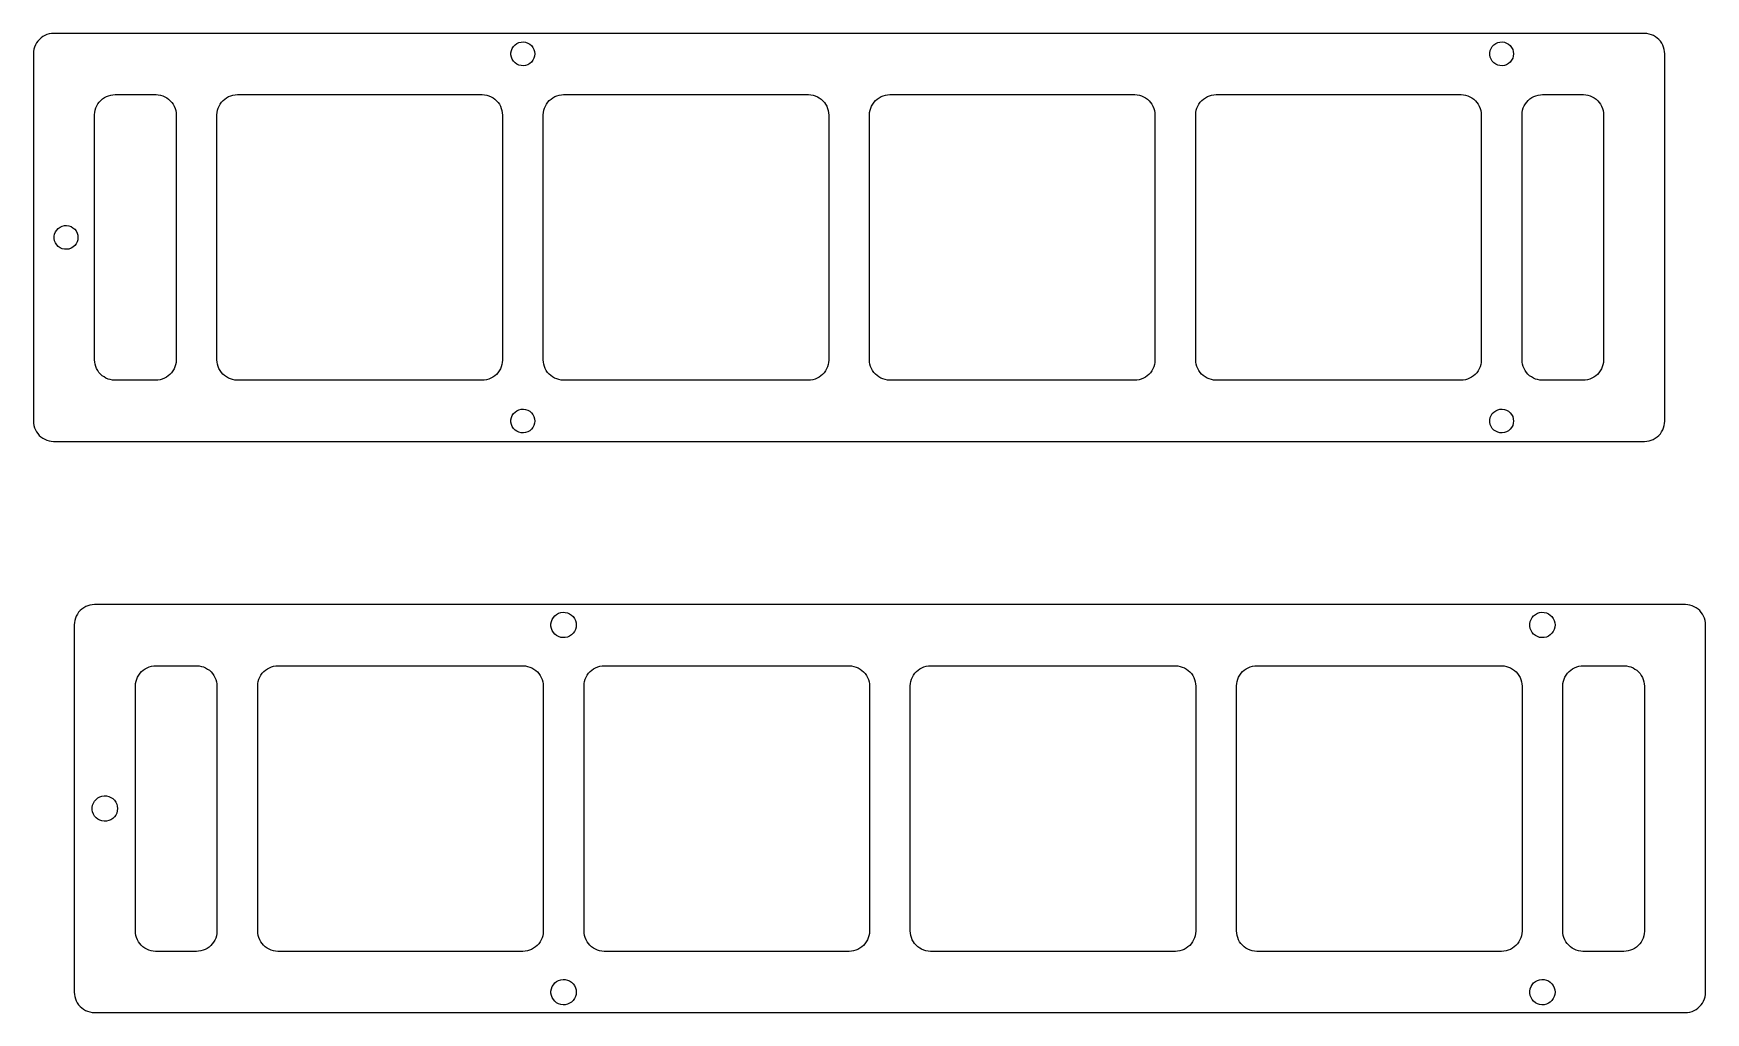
# Model space of a CAD drawing. Header units: millimetres. Extents: x 21.6 to 95.4, y -172.8 to -129.6.
import ezdxf

# ---------------------------------------------------------------- set-up
doc = ezdxf.new("R2010")
doc.units = ezdxf.units.MM

msp = doc.modelspace()

# ---------------------------------------------------------------- linework, layer by layer
for points in [[(21.6, -146.7), (21.606, -146.8), (21.622, -146.898), (21.65, -146.995), (21.687, -147.087), (21.735, -147.175), (21.793, -147.257), (21.859, -147.332), (21.933, -147.399), (22.014, -147.457), (22.101, -147.507), (22.193, -147.546), (22.289, -147.575), (22.387, -147.593), (22.487, -147.6), (22.587, -147.6), (22.687, -147.6), (22.787, -147.6), (22.887, -147.6), (22.987, -147.6), (23.087, -147.6), (23.187, -147.6), (23.287, -147.6), (23.387, -147.6), (23.487, -147.6), (23.587, -147.6), (23.687, -147.6), (23.787, -147.6), (23.887, -147.6), (23.987, -147.6), (24.087, -147.6), (24.187, -147.6), (24.287, -147.6), (24.387, -147.6), (24.487, -147.6), (24.587, -147.6), (24.687, -147.6), (24.787, -147.6), (24.887, -147.6), (24.987, -147.6), (25.088, -147.6), (25.188, -147.6), (25.288, -147.6), (25.388, -147.6), (25.488, -147.6), (25.588, -147.6), (25.688, -147.6), (25.788, -147.6), (25.888, -147.6), (25.988, -147.6), (26.088, -147.6), (26.188, -147.6), (26.288, -147.6), (26.388, -147.6), (26.488, -147.6), (26.588, -147.6), (26.688, -147.6), (26.788, -147.6), (26.888, -147.6), (26.988, -147.6), (27.088, -147.6), (27.188, -147.6), (27.288, -147.6), (27.388, -147.6), (27.488, -147.6), (27.588, -147.6), (27.688, -147.6), (27.788, -147.6), (27.888, -147.6), (27.988, -147.6), (28.088, -147.6), (28.188, -147.6), (28.288, -147.6), (28.389, -147.6), (28.489, -147.6), (28.589, -147.6), (28.689, -147.6), (28.789, -147.6), (28.889, -147.6), (28.989, -147.6), (29.089, -147.6), (29.189, -147.6), (29.289, -147.6), (29.389, -147.6), (29.489, -147.6), (29.589, -147.6), (29.689, -147.6), (29.789, -147.6), (29.889, -147.6), (29.989, -147.6), (30.089, -147.6), (30.189, -147.6), (30.289, -147.6), (30.389, -147.6), (30.489, -147.6), (30.589, -147.6), (30.689, -147.6), (30.789, -147.6), (30.889, -147.6), (30.989, -147.6), (31.089, -147.6), (31.189, -147.6), (31.289, -147.6), (31.389, -147.6), (31.489, -147.6), (31.59, -147.6), (31.69, -147.6), (31.79, -147.6), (31.89, -147.6), (31.99, -147.6), (32.09, -147.6), (32.19, -147.6), (32.29, -147.6), (32.39, -147.6), (32.49, -147.6), (32.59, -147.6), (32.69, -147.6), (32.79, -147.6), (32.89, -147.6), (32.99, -147.6), (33.09, -147.6), (33.19, -147.6), (33.29, -147.6), (33.39, -147.6), (33.49, -147.6), (33.59, -147.6), (33.69, -147.6), (33.79, -147.6), (33.89, -147.6), (33.99, -147.6), (34.09, -147.6), (34.19, -147.6), (34.29, -147.6), (34.39, -147.6), (34.49, -147.6), (34.59, -147.6), (34.69, -147.6), (34.79, -147.6), (34.891, -147.6), (34.991, -147.6), (35.091, -147.6), (35.191, -147.6), (35.291, -147.6), (35.391, -147.6), (35.491, -147.6), (35.591, -147.6), (35.691, -147.6), (35.791, -147.6), (35.891, -147.6), (35.991, -147.6), (36.091, -147.6), (36.191, -147.6), (36.291, -147.6), (36.391, -147.6), (36.491, -147.6), (36.591, -147.6), (36.691, -147.6), (36.791, -147.6), (36.891, -147.6), (36.991, -147.6), (37.091, -147.6), (37.191, -147.6), (37.291, -147.6), (37.391, -147.6), (37.491, -147.6), (37.591, -147.6), (37.691, -147.6), (37.791, -147.6), (37.891, -147.6), (37.991, -147.6), (38.092, -147.6), (38.192, -147.6), (38.292, -147.6), (38.392, -147.6), (38.492, -147.6), (38.592, -147.6), (38.692, -147.6), (38.792, -147.6), (38.892, -147.6), (38.992, -147.6), (39.092, -147.6), (39.192, -147.6), (39.292, -147.6), (39.392, -147.6), (39.492, -147.6), (39.592, -147.6), (39.692, -147.6), (39.792, -147.6), (39.892, -147.6), (39.992, -147.6), (40.092, -147.6), (40.192, -147.6), (40.292, -147.6), (40.392, -147.6), (40.492, -147.6), (40.592, -147.6), (40.692, -147.6), (40.792, -147.6), (40.892, -147.6), (40.992, -147.6), (41.092, -147.6), (41.192, -147.6), (41.292, -147.6), (41.393, -147.6), (41.493, -147.6), (41.593, -147.6), (41.693, -147.6), (41.793, -147.6), (41.893, -147.6), (41.993, -147.6), (42.093, -147.6), (42.193, -147.6), (42.293, -147.6), (42.393, -147.6), (42.493, -147.6), (42.593, -147.6), (42.693, -147.6), (42.793, -147.6), (42.893, -147.6), (42.993, -147.6), (43.093, -147.6), (43.193, -147.6), (43.293, -147.6), (43.393, -147.6), (43.493, -147.6), (43.593, -147.6), (43.693, -147.6), (43.793, -147.6), (43.893, -147.6), (43.993, -147.6), (44.093, -147.6), (44.193, -147.6), (44.293, -147.6), (44.393, -147.6), (44.493, -147.6), (44.594, -147.6), (44.694, -147.6), (44.794, -147.6), (44.894, -147.6), (44.994, -147.6), (45.094, -147.6), (45.194, -147.6), (45.294, -147.6), (45.394, -147.6), (45.494, -147.6), (45.594, -147.6), (45.694, -147.6), (45.794, -147.6), (45.894, -147.6), (45.994, -147.6), (46.094, -147.6), (46.194, -147.6), (46.294, -147.6), (46.394, -147.6), (46.494, -147.6), (46.594, -147.6), (46.694, -147.6), (46.794, -147.6), (46.894, -147.6), (46.994, -147.6), (47.094, -147.6), (47.194, -147.6), (47.294, -147.6), (47.394, -147.6), (47.494, -147.6), (47.594, -147.6), (47.694, -147.6), (47.794, -147.6), (47.895, -147.6), (47.995, -147.6), (48.095, -147.6), (48.195, -147.6), (48.295, -147.6), (48.395, -147.6), (48.495, -147.6), (48.595, -147.6), (48.695, -147.6), (48.795, -147.6), (48.895, -147.6), (48.995, -147.6), (49.095, -147.6), (49.195, -147.6), (49.295, -147.6), (49.395, -147.6), (49.495, -147.6), (49.595, -147.6), (49.695, -147.6), (49.795, -147.6), (49.895, -147.6), (49.995, -147.6), (50.095, -147.6), (50.195, -147.6), (50.295, -147.6), (50.395, -147.6), (50.495, -147.6), (50.595, -147.6), (50.695, -147.6), (50.795, -147.6), (50.895, -147.6), (50.995, -147.6), (51.096, -147.6), (51.196, -147.6), (51.296, -147.6), (51.396, -147.6), (51.496, -147.6), (51.596, -147.6), (51.696, -147.6), (51.796, -147.6), (51.896, -147.6), (51.996, -147.6), (52.096, -147.6), (52.196, -147.6), (52.296, -147.6), (52.396, -147.6), (52.496, -147.6), (52.596, -147.6), (52.696, -147.6), (52.796, -147.6), (52.896, -147.6), (52.996, -147.6), (53.096, -147.6), (53.196, -147.6), (53.296, -147.6), (53.396, -147.6), (53.496, -147.6), (53.596, -147.6), (53.696, -147.6), (53.796, -147.6), (53.896, -147.6), (53.996, -147.6), (54.096, -147.6), (54.196, -147.6), (54.296, -147.6), (54.397, -147.6), (54.497, -147.6), (54.597, -147.6), (54.697, -147.6), (54.797, -147.6), (54.897, -147.6), (54.997, -147.6), (55.097, -147.6), (55.197, -147.6), (55.297, -147.6), (55.397, -147.6), (55.497, -147.6), (55.597, -147.6), (55.697, -147.6), (55.797, -147.6), (55.897, -147.6), (55.997, -147.6), (56.097, -147.6), (56.197, -147.6), (56.297, -147.6), (56.397, -147.6), (56.497, -147.6), (56.597, -147.6), (56.697, -147.6), (56.797, -147.6), (56.897, -147.6), (56.997, -147.6), (57.097, -147.6), (57.197, -147.6), (57.297, -147.6), (57.397, -147.6), (57.497, -147.6), (57.598, -147.6), (57.698, -147.6), (57.798, -147.6), (57.898, -147.6), (57.998, -147.6), (58.098, -147.6), (58.198, -147.6), (58.298, -147.6), (58.398, -147.6), (58.498, -147.6), (58.598, -147.6), (58.698, -147.6), (58.798, -147.6), (58.898, -147.6), (58.998, -147.6), (59.098, -147.6), (59.198, -147.6), (59.298, -147.6), (59.398, -147.6), (59.498, -147.6), (59.598, -147.6), (59.698, -147.6), (59.798, -147.6), (59.898, -147.6), (59.998, -147.6), (60.098, -147.6), (60.198, -147.6), (60.298, -147.6), (60.398, -147.6), (60.498, -147.6), (60.598, -147.6), (60.698, -147.6), (60.798, -147.6), (60.899, -147.6), (60.999, -147.6), (61.099, -147.6), (61.199, -147.6), (61.299, -147.6), (61.399, -147.6), (61.499, -147.6), (61.599, -147.6), (61.699, -147.6), (61.799, -147.6), (61.899, -147.6), (61.999, -147.6), (62.099, -147.6), (62.199, -147.6), (62.299, -147.6), (62.399, -147.6), (62.499, -147.6), (62.599, -147.6), (62.699, -147.6), (62.799, -147.6), (62.899, -147.6), (62.999, -147.6), (63.099, -147.6), (63.199, -147.6), (63.299, -147.6), (63.399, -147.6), (63.499, -147.6), (63.599, -147.6), (63.699, -147.6), (63.799, -147.6), (63.899, -147.6), (63.999, -147.6), (64.1, -147.6), (64.2, -147.6), (64.3, -147.6), (64.4, -147.6), (64.5, -147.6), (64.6, -147.6), (64.7, -147.6), (64.8, -147.6), (64.9, -147.6), (65, -147.6), (65.1, -147.6), (65.2, -147.6), (65.3, -147.6), (65.4, -147.6), (65.5, -147.6), (65.6, -147.6), (65.7, -147.6), (65.8, -147.6), (65.9, -147.6), (66, -147.6), (66.1, -147.6), (66.2, -147.6), (66.3, -147.6), (66.4, -147.6), (66.5, -147.6), (66.6, -147.6), (66.7, -147.6), (66.8, -147.6), (66.9, -147.6), (67, -147.6), (67.1, -147.6), (67.2, -147.6), (67.3, -147.6), (67.401, -147.6), (67.501, -147.6), (67.601, -147.6), (67.701, -147.6), (67.801, -147.6), (67.901, -147.6), (68.001, -147.6), (68.101, -147.6), (68.201, -147.6), (68.301, -147.6), (68.401, -147.6), (68.501, -147.6), (68.601, -147.6), (68.701, -147.6), (68.801, -147.6), (68.901, -147.6), (69.001, -147.6), (69.101, -147.6), (69.201, -147.6), (69.301, -147.6), (69.401, -147.6), (69.501, -147.6), (69.601, -147.6), (69.701, -147.6), (69.801, -147.6), (69.901, -147.6), (70.001, -147.6), (70.101, -147.6), (70.201, -147.6), (70.301, -147.6), (70.401, -147.6), (70.501, -147.6), (70.602, -147.6), (70.702, -147.6), (70.802, -147.6), (70.902, -147.6), (71.002, -147.6), (71.102, -147.6), (71.202, -147.6), (71.302, -147.6), (71.402, -147.6), (71.502, -147.6), (71.602, -147.6), (71.702, -147.6), (71.802, -147.6), (71.902, -147.6), (72.002, -147.6), (72.102, -147.6), (72.202, -147.6), (72.302, -147.6), (72.402, -147.6), (72.502, -147.6), (72.602, -147.6), (72.702, -147.6), (72.802, -147.6), (72.902, -147.6), (73.002, -147.6), (73.102, -147.6), (73.202, -147.6), (73.302, -147.6), (73.402, -147.6), (73.502, -147.6), (73.602, -147.6), (73.702, -147.6), (73.802, -147.6), (73.903, -147.6), (74.003, -147.6), (74.103, -147.6), (74.203, -147.6), (74.303, -147.6), (74.403, -147.6), (74.503, -147.6), (74.603, -147.6), (74.703, -147.6), (74.803, -147.6), (74.903, -147.6), (75.003, -147.6), (75.103, -147.6), (75.203, -147.6), (75.303, -147.6), (75.403, -147.6), (75.503, -147.6), (75.603, -147.6), (75.703, -147.6), (75.803, -147.6), (75.903, -147.6), (76.003, -147.6), (76.103, -147.6), (76.203, -147.6), (76.303, -147.6), (76.403, -147.6), (76.503, -147.6), (76.603, -147.6), (76.703, -147.6), (76.803, -147.6), (76.903, -147.6), (77.003, -147.6), (77.104, -147.6), (77.204, -147.6), (77.304, -147.6), (77.404, -147.6), (77.504, -147.6), (77.604, -147.6), (77.704, -147.6), (77.804, -147.6), (77.904, -147.6), (78.004, -147.6), (78.104, -147.6), (78.204, -147.6), (78.304, -147.6), (78.404, -147.6), (78.504, -147.6), (78.604, -147.6), (78.704, -147.6), (78.804, -147.6), (78.904, -147.6), (79.004, -147.6), (79.104, -147.6), (79.204, -147.6), (79.304, -147.6), (79.404, -147.6), (79.504, -147.6), (79.604, -147.6), (79.704, -147.6), (79.804, -147.6), (79.904, -147.6), (80.004, -147.6), (80.104, -147.6), (80.204, -147.6), (80.304, -147.6), (80.405, -147.6), (80.505, -147.6), (80.605, -147.6), (80.705, -147.6), (80.805, -147.6), (80.905, -147.6), (81.005, -147.6), (81.105, -147.6), (81.205, -147.6), (81.305, -147.6), (81.405, -147.6), (81.505, -147.6), (81.605, -147.6), (81.705, -147.6), (81.805, -147.6), (81.905, -147.6), (82.005, -147.6), (82.105, -147.6), (82.205, -147.6), (82.305, -147.6), (82.405, -147.6), (82.505, -147.6), (82.605, -147.6), (82.705, -147.6), (82.805, -147.6), (82.905, -147.6), (83.005, -147.6), (83.105, -147.6), (83.205, -147.6), (83.305, -147.6), (83.405, -147.6), (83.505, -147.6), (83.606, -147.6), (83.706, -147.6), (83.806, -147.6), (83.906, -147.6), (84.006, -147.6), (84.106, -147.6), (84.206, -147.6), (84.306, -147.6), (84.406, -147.6), (84.506, -147.6), (84.606, -147.6), (84.706, -147.6), (84.806, -147.6), (84.906, -147.6), (85.006, -147.6), (85.106, -147.6), (85.206, -147.6), (85.306, -147.6), (85.406, -147.6), (85.506, -147.6), (85.606, -147.6), (85.706, -147.6), (85.806, -147.6), (85.906, -147.6), (86.006, -147.6), (86.106, -147.6), (86.206, -147.6), (86.306, -147.6), (86.406, -147.6), (86.506, -147.6), (86.606, -147.6), (86.706, -147.6), (86.806, -147.6), (86.907, -147.6), (87.007, -147.6), (87.107, -147.6), (87.207, -147.6), (87.307, -147.6), (87.407, -147.6), (87.507, -147.6), (87.607, -147.6), (87.707, -147.6), (87.807, -147.6), (87.907, -147.6), (88.007, -147.6), (88.107, -147.6), (88.207, -147.6), (88.307, -147.6), (88.407, -147.6), (88.507, -147.6), (88.607, -147.6), (88.707, -147.6), (88.807, -147.6), (88.907, -147.6), (89.007, -147.6), (89.107, -147.6), (89.207, -147.6), (89.307, -147.6), (89.407, -147.6), (89.507, -147.6), (89.607, -147.6), (89.707, -147.6), (89.807, -147.6), (89.907, -147.6), (90.007, -147.6), (90.108, -147.6), (90.208, -147.6), (90.308, -147.6), (90.408, -147.6), (90.508, -147.6), (90.608, -147.6), (90.708, -147.6), (90.808, -147.6), (90.908, -147.6), (91.008, -147.6), (91.108, -147.6), (91.208, -147.6), (91.308, -147.6), (91.408, -147.6), (91.508, -147.6), (91.608, -147.6), (91.708, -147.6), (91.808, -147.6), (91.908, -147.6), (92.008, -147.6), (92.108, -147.6), (92.208, -147.6), (92.308, -147.6), (92.408, -147.6), (92.508, -147.6), (92.608, -147.6), (92.708, -147.6), (92.808, -147.593), (92.907, -147.576), (93.002, -147.548), (93.095, -147.509), (93.182, -147.46), (93.263, -147.402), (93.338, -147.335), (93.404, -147.261), (93.462, -147.179), (93.51, -147.092), (93.549, -146.999), (93.577, -146.903), (93.594, -146.805), (93.6, -146.705), (93.6, -146.605), (93.6, -146.505), (93.6, -146.405), (93.6, -146.305), (93.6, -146.205), (93.6, -146.105), (93.6, -146.005), (93.6, -145.905), (93.6, -145.805), (93.6, -145.705), (93.6, -145.605), (93.6, -145.505), (93.6, -145.405), (93.6, -145.305), (93.6, -145.205), (93.6, -145.104), (93.6, -145.004), (93.6, -144.904), (93.6, -144.804), (93.6, -144.704), (93.6, -144.604), (93.6, -144.504), (93.6, -144.404), (93.6, -144.304), (93.6, -144.204), (93.6, -144.104), (93.6, -144.004), (93.6, -143.904), (93.6, -143.804), (93.6, -143.704), (93.6, -143.604), (93.6, -143.504), (93.6, -143.404), (93.6, -143.304), (93.6, -143.204), (93.6, -143.104), (93.6, -143.004), (93.6, -142.904), (93.6, -142.804), (93.6, -142.704), (93.6, -142.604), (93.6, -142.504), (93.6, -142.404), (93.6, -142.304), (93.6, -142.204), (93.6, -142.104), (93.6, -142.004), (93.6, -141.904), (93.6, -141.803), (93.6, -141.703), (93.6, -141.603), (93.6, -141.503), (93.6, -141.403), (93.6, -141.303), (93.6, -141.203), (93.6, -141.103), (93.6, -141.003), (93.6, -140.903), (93.6, -140.803), (93.6, -140.703), (93.6, -140.603), (93.6, -140.503), (93.6, -140.403), (93.6, -140.303), (93.6, -140.203), (93.6, -140.103), (93.6, -140.003), (93.6, -139.903), (93.6, -139.803), (93.6, -139.703), (93.6, -139.603), (93.6, -139.503), (93.6, -139.403), (93.6, -139.303), (93.6, -139.203), (93.6, -139.103), (93.6, -139.003), (93.6, -138.903), (93.6, -138.803), (93.6, -138.703), (93.6, -138.602), (93.6, -138.502), (93.6, -138.402), (93.6, -138.302), (93.6, -138.202), (93.6, -138.102), (93.6, -138.002), (93.6, -137.902), (93.6, -137.802), (93.6, -137.702), (93.6, -137.602), (93.6, -137.502), (93.6, -137.402), (93.6, -137.302), (93.6, -137.202), (93.6, -137.102), (93.6, -137.002), (93.6, -136.902), (93.6, -136.802), (93.6, -136.702), (93.6, -136.602), (93.6, -136.502), (93.6, -136.402), (93.6, -136.302), (93.6, -136.202), (93.6, -136.102), (93.6, -136.002), (93.6, -135.902), (93.6, -135.802), (93.6, -135.702), (93.6, -135.602), (93.6, -135.502), (93.6, -135.402), (93.6, -135.301), (93.6, -135.201), (93.6, -135.101), (93.6, -135.001), (93.6, -134.901), (93.6, -134.801), (93.6, -134.701), (93.6, -134.601), (93.6, -134.501), (93.6, -134.401), (93.6, -134.301), (93.6, -134.201), (93.6, -134.101), (93.6, -134.001), (93.6, -133.901), (93.6, -133.801), (93.6, -133.701), (93.6, -133.601), (93.6, -133.501), (93.6, -133.401), (93.6, -133.301), (93.6, -133.201), (93.6, -133.101), (93.6, -133.001), (93.6, -132.901), (93.6, -132.801), (93.6, -132.701), (93.6, -132.601), (93.6, -132.501), (93.6, -132.401), (93.6, -132.301), (93.6, -132.201), (93.6, -132.1), (93.6, -132), (93.6, -131.9), (93.6, -131.8), (93.6, -131.7), (93.6, -131.6), (93.6, -131.5), (93.6, -131.4), (93.6, -131.3), (93.6, -131.2), (93.6, -131.1), (93.6, -131), (93.6, -130.9), (93.6, -130.8), (93.6, -130.7), (93.6, -130.6), (93.6, -130.5), (93.594, -130.4), (93.578, -130.302), (93.55, -130.205), (93.513, -130.113), (93.465, -130.025), (93.407, -129.943), (93.341, -129.868), (93.267, -129.801), (93.186, -129.743), (93.099, -129.693), (93.007, -129.654), (92.911, -129.625), (92.813, -129.607), (92.713, -129.6), (92.613, -129.6), (92.513, -129.6), (92.413, -129.6), (92.313, -129.6), (92.213, -129.6), (92.113, -129.6), (92.013, -129.6), (91.913, -129.6), (91.813, -129.6), (91.713, -129.6), (91.613, -129.6), (91.513, -129.6), (91.413, -129.6), (91.313, -129.6), (91.213, -129.6), (91.113, -129.6), (91.013, -129.6), (90.913, -129.6), (90.813, -129.6), (90.713, -129.6), (90.613, -129.6), (90.513, -129.6), (90.413, -129.6), (90.313, -129.6), (90.213, -129.6), (90.112, -129.6), (90.012, -129.6), (89.912, -129.6), (89.812, -129.6), (89.712, -129.6), (89.612, -129.6), (89.512, -129.6), (89.412, -129.6), (89.312, -129.6), (89.212, -129.6), (89.112, -129.6), (89.012, -129.6), (88.912, -129.6), (88.812, -129.6), (88.712, -129.6), (88.612, -129.6), (88.512, -129.6), (88.412, -129.6), (88.312, -129.6), (88.212, -129.6), (88.112, -129.6), (88.012, -129.6), (87.912, -129.6), (87.812, -129.6), (87.712, -129.6), (87.612, -129.6), (87.512, -129.6), (87.412, -129.6), (87.312, -129.6), (87.212, -129.6), (87.112, -129.6), (87.012, -129.6), (86.912, -129.6), (86.811, -129.6), (86.711, -129.6), (86.611, -129.6), (86.511, -129.6), (86.411, -129.6), (86.311, -129.6), (86.211, -129.6), (86.111, -129.6), (86.011, -129.6), (85.911, -129.6), (85.811, -129.6), (85.711, -129.6), (85.611, -129.6), (85.511, -129.6), (85.411, -129.6), (85.311, -129.6), (85.211, -129.6), (85.111, -129.6), (85.011, -129.6), (84.911, -129.6), (84.811, -129.6), (84.711, -129.6), (84.611, -129.6), (84.511, -129.6), (84.411, -129.6), (84.311, -129.6), (84.211, -129.6), (84.111, -129.6), (84.011, -129.6), (83.911, -129.6), (83.811, -129.6), (83.711, -129.6), (83.61, -129.6), (83.51, -129.6), (83.41, -129.6), (83.31, -129.6), (83.21, -129.6), (83.11, -129.6), (83.01, -129.6), (82.91, -129.6), (82.81, -129.6), (82.71, -129.6), (82.61, -129.6), (82.51, -129.6), (82.41, -129.6), (82.31, -129.6), (82.21, -129.6), (82.11, -129.6), (82.01, -129.6), (81.91, -129.6), (81.81, -129.6), (81.71, -129.6), (81.61, -129.6), (81.51, -129.6), (81.41, -129.6), (81.31, -129.6), (81.21, -129.6), (81.11, -129.6), (81.01, -129.6), (80.91, -129.6), (80.81, -129.6), (80.71, -129.6), (80.61, -129.6), (80.51, -129.6), (80.41, -129.6), (80.309, -129.6), (80.209, -129.6), (80.109, -129.6), (80.009, -129.6), (79.909, -129.6), (79.809, -129.6), (79.709, -129.6), (79.609, -129.6), (79.509, -129.6), (79.409, -129.6), (79.309, -129.6), (79.209, -129.6), (79.109, -129.6), (79.009, -129.6), (78.909, -129.6), (78.809, -129.6), (78.709, -129.6), (78.609, -129.6), (78.509, -129.6), (78.409, -129.6), (78.309, -129.6), (78.209, -129.6), (78.109, -129.6), (78.009, -129.6), (77.909, -129.6), (77.809, -129.6), (77.709, -129.6), (77.609, -129.6), (77.509, -129.6), (77.409, -129.6), (77.309, -129.6), (77.209, -129.6), (77.108, -129.6), (77.008, -129.6), (76.908, -129.6), (76.808, -129.6), (76.708, -129.6), (76.608, -129.6), (76.508, -129.6), (76.408, -129.6), (76.308, -129.6), (76.208, -129.6), (76.108, -129.6), (76.008, -129.6), (75.908, -129.6), (75.808, -129.6), (75.708, -129.6), (75.608, -129.6), (75.508, -129.6), (75.408, -129.6), (75.308, -129.6), (75.208, -129.6), (75.108, -129.6), (75.008, -129.6), (74.908, -129.6), (74.808, -129.6), (74.708, -129.6), (74.608, -129.6), (74.508, -129.6), (74.408, -129.6), (74.308, -129.6), (74.208, -129.6), (74.108, -129.6), (74.008, -129.6), (73.908, -129.6), (73.807, -129.6), (73.707, -129.6), (73.607, -129.6), (73.507, -129.6), (73.407, -129.6), (73.307, -129.6), (73.207, -129.6), (73.107, -129.6), (73.007, -129.6), (72.907, -129.6), (72.807, -129.6), (72.707, -129.6), (72.607, -129.6), (72.507, -129.6), (72.407, -129.6), (72.307, -129.6), (72.207, -129.6), (72.107, -129.6), (72.007, -129.6), (71.907, -129.6), (71.807, -129.6), (71.707, -129.6), (71.607, -129.6), (71.507, -129.6), (71.407, -129.6), (71.307, -129.6), (71.207, -129.6), (71.107, -129.6), (71.007, -129.6), (70.907, -129.6), (70.807, -129.6), (70.707, -129.6), (70.606, -129.6), (70.506, -129.6), (70.406, -129.6), (70.306, -129.6), (70.206, -129.6), (70.106, -129.6), (70.006, -129.6), (69.906, -129.6), (69.806, -129.6), (69.706, -129.6), (69.606, -129.6), (69.506, -129.6), (69.406, -129.6), (69.306, -129.6), (69.206, -129.6), (69.106, -129.6), (69.006, -129.6), (68.906, -129.6), (68.806, -129.6), (68.706, -129.6), (68.606, -129.6), (68.506, -129.6), (68.406, -129.6), (68.306, -129.6), (68.206, -129.6), (68.106, -129.6), (68.006, -129.6), (67.906, -129.6), (67.806, -129.6), (67.706, -129.6), (67.606, -129.6), (67.506, -129.6), (67.406, -129.6), (67.305, -129.6), (67.205, -129.6), (67.105, -129.6), (67.005, -129.6), (66.905, -129.6), (66.805, -129.6), (66.705, -129.6), (66.605, -129.6), (66.505, -129.6), (66.405, -129.6), (66.305, -129.6), (66.205, -129.6), (66.105, -129.6), (66.005, -129.6), (65.905, -129.6), (65.805, -129.6), (65.705, -129.6), (65.605, -129.6), (65.505, -129.6), (65.405, -129.6), (65.305, -129.6), (65.205, -129.6), (65.105, -129.6), (65.005, -129.6), (64.905, -129.6), (64.805, -129.6), (64.705, -129.6), (64.605, -129.6), (64.505, -129.6), (64.405, -129.6), (64.305, -129.6), (64.205, -129.6), (64.104, -129.6), (64.004, -129.6), (63.904, -129.6), (63.804, -129.6), (63.704, -129.6), (63.604, -129.6), (63.504, -129.6), (63.404, -129.6), (63.304, -129.6), (63.204, -129.6), (63.104, -129.6), (63.004, -129.6), (62.904, -129.6), (62.804, -129.6), (62.704, -129.6), (62.604, -129.6), (62.504, -129.6), (62.404, -129.6), (62.304, -129.6), (62.204, -129.6), (62.104, -129.6), (62.004, -129.6), (61.904, -129.6), (61.804, -129.6), (61.704, -129.6), (61.604, -129.6), (61.504, -129.6), (61.404, -129.6), (61.304, -129.6), (61.204, -129.6), (61.104, -129.6), (61.004, -129.6), (60.904, -129.6), (60.803, -129.6), (60.703, -129.6), (60.603, -129.6), (60.503, -129.6), (60.403, -129.6), (60.303, -129.6), (60.203, -129.6), (60.103, -129.6), (60.003, -129.6), (59.903, -129.6), (59.803, -129.6), (59.703, -129.6), (59.603, -129.6), (59.503, -129.6), (59.403, -129.6), (59.303, -129.6), (59.203, -129.6), (59.103, -129.6), (59.003, -129.6), (58.903, -129.6), (58.803, -129.6), (58.703, -129.6), (58.603, -129.6), (58.503, -129.6), (58.403, -129.6), (58.303, -129.6), (58.203, -129.6), (58.103, -129.6), (58.003, -129.6), (57.903, -129.6), (57.803, -129.6), (57.703, -129.6), (57.602, -129.6), (57.502, -129.6), (57.402, -129.6), (57.302, -129.6), (57.202, -129.6), (57.102, -129.6), (57.002, -129.6), (56.902, -129.6), (56.802, -129.6), (56.702, -129.6), (56.602, -129.6), (56.502, -129.6), (56.402, -129.6), (56.302, -129.6), (56.202, -129.6), (56.102, -129.6), (56.002, -129.6), (55.902, -129.6), (55.802, -129.6), (55.702, -129.6), (55.602, -129.6), (55.502, -129.6), (55.402, -129.6), (55.302, -129.6), (55.202, -129.6), (55.102, -129.6), (55.002, -129.6), (54.902, -129.6), (54.802, -129.6), (54.702, -129.6), (54.602, -129.6), (54.502, -129.6), (54.402, -129.6), (54.301, -129.6), (54.201, -129.6), (54.101, -129.6), (54.001, -129.6), (53.901, -129.6), (53.801, -129.6), (53.701, -129.6), (53.601, -129.6), (53.501, -129.6), (53.401, -129.6), (53.301, -129.6), (53.201, -129.6), (53.101, -129.6), (53.001, -129.6), (52.901, -129.6), (52.801, -129.6), (52.701, -129.6), (52.601, -129.6), (52.501, -129.6), (52.401, -129.6), (52.301, -129.6), (52.201, -129.6), (52.101, -129.6), (52.001, -129.6), (51.901, -129.6), (51.801, -129.6), (51.701, -129.6), (51.601, -129.6), (51.501, -129.6), (51.401, -129.6), (51.301, -129.6), (51.201, -129.6), (51.1, -129.6), (51, -129.6), (50.9, -129.6), (50.8, -129.6), (50.7, -129.6), (50.6, -129.6), (50.5, -129.6), (50.4, -129.6), (50.3, -129.6), (50.2, -129.6), (50.1, -129.6), (50, -129.6), (49.9, -129.6), (49.8, -129.6), (49.7, -129.6), (49.6, -129.6), (49.5, -129.6), (49.4, -129.6), (49.3, -129.6), (49.2, -129.6), (49.1, -129.6), (49, -129.6), (48.9, -129.6), (48.8, -129.6), (48.7, -129.6), (48.6, -129.6), (48.5, -129.6), (48.4, -129.6), (48.3, -129.6), (48.2, -129.6), (48.1, -129.6), (48, -129.6), (47.9, -129.6), (47.799, -129.6), (47.699, -129.6), (47.599, -129.6), (47.499, -129.6), (47.399, -129.6), (47.299, -129.6), (47.199, -129.6), (47.099, -129.6), (46.999, -129.6), (46.899, -129.6), (46.799, -129.6), (46.699, -129.6), (46.599, -129.6), (46.499, -129.6), (46.399, -129.6), (46.299, -129.6), (46.199, -129.6), (46.099, -129.6), (45.999, -129.6), (45.899, -129.6), (45.799, -129.6), (45.699, -129.6), (45.599, -129.6), (45.499, -129.6), (45.399, -129.6), (45.299, -129.6), (45.199, -129.6), (45.099, -129.6), (44.999, -129.6), (44.899, -129.6), (44.799, -129.6), (44.699, -129.6), (44.598, -129.6), (44.498, -129.6), (44.398, -129.6), (44.298, -129.6), (44.198, -129.6), (44.098, -129.6), (43.998, -129.6), (43.898, -129.6), (43.798, -129.6), (43.698, -129.6), (43.598, -129.6), (43.498, -129.6), (43.398, -129.6), (43.298, -129.6), (43.198, -129.6), (43.098, -129.6), (42.998, -129.6), (42.898, -129.6), (42.798, -129.6), (42.698, -129.6), (42.598, -129.6), (42.498, -129.6), (42.398, -129.6), (42.298, -129.6), (42.198, -129.6), (42.098, -129.6), (41.998, -129.6), (41.898, -129.6), (41.798, -129.6), (41.698, -129.6), (41.598, -129.6), (41.498, -129.6), (41.398, -129.6), (41.297, -129.6), (41.197, -129.6), (41.097, -129.6), (40.997, -129.6), (40.897, -129.6), (40.797, -129.6), (40.697, -129.6), (40.597, -129.6), (40.497, -129.6), (40.397, -129.6), (40.297, -129.6), (40.197, -129.6), (40.097, -129.6), (39.997, -129.6), (39.897, -129.6), (39.797, -129.6), (39.697, -129.6), (39.597, -129.6), (39.497, -129.6), (39.397, -129.6), (39.297, -129.6), (39.197, -129.6), (39.097, -129.6), (38.997, -129.6), (38.897, -129.6), (38.797, -129.6), (38.697, -129.6), (38.597, -129.6), (38.497, -129.6), (38.397, -129.6), (38.297, -129.6), (38.197, -129.6), (38.096, -129.6), (37.996, -129.6), (37.896, -129.6), (37.796, -129.6), (37.696, -129.6), (37.596, -129.6), (37.496, -129.6), (37.396, -129.6), (37.296, -129.6), (37.196, -129.6), (37.096, -129.6), (36.996, -129.6), (36.896, -129.6), (36.796, -129.6), (36.696, -129.6), (36.596, -129.6), (36.496, -129.6), (36.396, -129.6), (36.296, -129.6), (36.196, -129.6), (36.096, -129.6), (35.996, -129.6), (35.896, -129.6), (35.796, -129.6), (35.696, -129.6), (35.596, -129.6), (35.496, -129.6), (35.396, -129.6), (35.296, -129.6), (35.196, -129.6), (35.096, -129.6), (34.996, -129.6), (34.896, -129.6), (34.795, -129.6), (34.695, -129.6), (34.595, -129.6), (34.495, -129.6), (34.395, -129.6), (34.295, -129.6), (34.195, -129.6), (34.095, -129.6), (33.995, -129.6), (33.895, -129.6), (33.795, -129.6), (33.695, -129.6), (33.595, -129.6), (33.495, -129.6), (33.395, -129.6), (33.295, -129.6), (33.195, -129.6), (33.095, -129.6), (32.995, -129.6), (32.895, -129.6), (32.795, -129.6), (32.695, -129.6), (32.595, -129.6), (32.495, -129.6), (32.395, -129.6), (32.295, -129.6), (32.195, -129.6), (32.095, -129.6), (31.995, -129.6), (31.895, -129.6), (31.795, -129.6), (31.695, -129.6), (31.594, -129.6), (31.494, -129.6), (31.394, -129.6), (31.294, -129.6), (31.194, -129.6), (31.094, -129.6), (30.994, -129.6), (30.894, -129.6), (30.794, -129.6), (30.694, -129.6), (30.594, -129.6), (30.494, -129.6), (30.394, -129.6), (30.294, -129.6), (30.194, -129.6), (30.094, -129.6), (29.994, -129.6), (29.894, -129.6), (29.794, -129.6), (29.694, -129.6), (29.594, -129.6), (29.494, -129.6), (29.394, -129.6), (29.294, -129.6), (29.194, -129.6), (29.094, -129.6), (28.994, -129.6), (28.894, -129.6), (28.794, -129.6), (28.694, -129.6), (28.594, -129.6), (28.494, -129.6), (28.394, -129.6), (28.293, -129.6), (28.193, -129.6), (28.093, -129.6), (27.993, -129.6), (27.893, -129.6), (27.793, -129.6), (27.693, -129.6), (27.593, -129.6), (27.493, -129.6), (27.393, -129.6), (27.293, -129.6), (27.193, -129.6), (27.093, -129.6), (26.993, -129.6), (26.893, -129.6), (26.793, -129.6), (26.693, -129.6), (26.593, -129.6), (26.493, -129.6), (26.393, -129.6), (26.293, -129.6), (26.193, -129.6), (26.093, -129.6), (25.993, -129.6), (25.893, -129.6), (25.793, -129.6), (25.693, -129.6), (25.593, -129.6), (25.493, -129.6), (25.393, -129.6), (25.293, -129.6), (25.193, -129.6), (25.092, -129.6), (24.992, -129.6), (24.892, -129.6), (24.792, -129.6), (24.692, -129.6), (24.592, -129.6), (24.492, -129.6), (24.392, -129.6), (24.292, -129.6), (24.192, -129.6), (24.092, -129.6), (23.992, -129.6), (23.892, -129.6), (23.792, -129.6), (23.692, -129.6), (23.592, -129.6), (23.492, -129.6), (23.392, -129.6), (23.292, -129.6), (23.192, -129.6), (23.092, -129.6), (22.992, -129.6), (22.892, -129.6), (22.792, -129.6), (22.692, -129.6), (22.592, -129.6), (22.492, -129.6), (22.392, -129.607), (22.293, -129.624), (22.198, -129.652), (22.105, -129.691), (22.018, -129.74), (21.937, -129.798), (21.862, -129.865), (21.796, -129.939), (21.738, -130.021), (21.69, -130.108), (21.651, -130.201), (21.623, -130.297), (21.606, -130.395), (21.6, -130.495), (21.6, -130.595), (21.6, -130.695), (21.6, -130.795), (21.6, -130.895), (21.6, -130.995), (21.6, -131.095), (21.6, -131.195), (21.6, -131.295), (21.6, -131.395), (21.6, -131.495), (21.6, -131.595), (21.6, -131.695), (21.6, -131.795), (21.6, -131.895), (21.6, -131.995), (21.6, -132.096), (21.6, -132.196), (21.6, -132.296), (21.6, -132.396), (21.6, -132.496), (21.6, -132.596), (21.6, -132.696), (21.6, -132.796), (21.6, -132.896), (21.6, -132.996), (21.6, -133.096), (21.6, -133.196), (21.6, -133.296), (21.6, -133.396), (21.6, -133.496), (21.6, -133.596), (21.6, -133.696), (21.6, -133.796), (21.6, -133.896), (21.6, -133.996), (21.6, -134.096), (21.6, -134.196), (21.6, -134.296), (21.6, -134.396), (21.6, -134.496), (21.6, -134.596), (21.6, -134.696), (21.6, -134.796), (21.6, -134.896), (21.6, -134.996), (21.6, -135.096), (21.6, -135.196), (21.6, -135.296), (21.6, -135.397), (21.6, -135.497), (21.6, -135.597), (21.6, -135.697), (21.6, -135.797), (21.6, -135.897), (21.6, -135.997), (21.6, -136.097), (21.6, -136.197), (21.6, -136.297), (21.6, -136.397), (21.6, -136.497), (21.6, -136.597), (21.6, -136.697), (21.6, -136.797), (21.6, -136.897), (21.6, -136.997), (21.6, -137.097), (21.6, -137.197), (21.6, -137.297), (21.6, -137.397), (21.6, -137.497), (21.6, -137.597), (21.6, -137.697), (21.6, -137.797), (21.6, -137.897), (21.6, -137.997), (21.6, -138.097), (21.6, -138.197), (21.6, -138.297), (21.6, -138.397), (21.6, -138.497), (21.6, -138.598), (21.6, -138.698), (21.6, -138.798), (21.6, -138.898), (21.6, -138.998), (21.6, -139.098), (21.6, -139.198), (21.6, -139.298), (21.6, -139.398), (21.6, -139.498), (21.6, -139.598), (21.6, -139.698), (21.6, -139.798), (21.6, -139.898), (21.6, -139.998), (21.6, -140.098), (21.6, -140.198), (21.6, -140.298), (21.6, -140.398), (21.6, -140.498), (21.6, -140.598), (21.6, -140.698), (21.6, -140.798), (21.6, -140.898), (21.6, -140.998), (21.6, -141.098), (21.6, -141.198), (21.6, -141.298), (21.6, -141.398), (21.6, -141.498), (21.6, -141.598), (21.6, -141.698), (21.6, -141.798), (21.6, -141.899), (21.6, -141.999), (21.6, -142.099), (21.6, -142.199), (21.6, -142.299), (21.6, -142.399), (21.6, -142.499), (21.6, -142.599), (21.6, -142.699), (21.6, -142.799), (21.6, -142.899), (21.6, -142.999), (21.6, -143.099), (21.6, -143.199), (21.6, -143.299), (21.6, -143.399), (21.6, -143.499), (21.6, -143.599), (21.6, -143.699), (21.6, -143.799), (21.6, -143.899), (21.6, -143.999), (21.6, -144.099), (21.6, -144.199), (21.6, -144.299), (21.6, -144.399), (21.6, -144.499), (21.6, -144.599), (21.6, -144.699), (21.6, -144.799), (21.6, -144.899), (21.6, -144.999), (21.6, -145.1), (21.6, -145.2), (21.6, -145.3), (21.6, -145.4), (21.6, -145.5), (21.6, -145.6), (21.6, -145.7), (21.6, -145.8), (21.6, -145.9), (21.6, -146), (21.6, -146.1), (21.6, -146.2), (21.6, -146.3), (21.6, -146.4), (21.6, -146.5), (21.6, -146.6), (21.6, -146.7)], [(43.726, -130.5), (43.716, -130.599), (43.688, -130.695), (43.642, -130.784), (43.58, -130.863), (43.505, -130.928), (43.418, -130.978), (43.324, -131.011), (43.225, -131.025), (43.125, -131.02), (43.028, -130.997), (42.937, -130.955), (42.856, -130.897), (42.787, -130.825), (42.733, -130.741), (42.696, -130.648), (42.677, -130.55), (42.677, -130.45), (42.696, -130.352), (42.733, -130.259), (42.787, -130.175), (42.856, -130.103), (42.937, -130.045), (43.028, -130.003), (43.125, -129.98), (43.225, -129.975), (43.324, -129.989), (43.418, -130.022), (43.505, -130.072), (43.58, -130.137), (43.642, -130.216), (43.688, -130.305), (43.716, -130.401), (43.726, -130.5)], [(86.926, -130.5), (86.916, -130.599), (86.888, -130.695), (86.842, -130.784), (86.78, -130.863), (86.705, -130.928), (86.618, -130.978), (86.524, -131.011), (86.425, -131.025), (86.325, -131.02), (86.228, -130.997), (86.137, -130.955), (86.056, -130.897), (85.987, -130.825), (85.933, -130.741), (85.896, -130.648), (85.877, -130.55), (85.877, -130.45), (85.896, -130.352), (85.933, -130.259), (85.987, -130.175), (86.056, -130.103), (86.137, -130.045), (86.228, -130.003), (86.325, -129.98), (86.425, -129.975), (86.524, -129.989), (86.618, -130.022), (86.705, -130.072), (86.78, -130.137), (86.842, -130.216), (86.888, -130.305), (86.916, -130.401), (86.926, -130.5)], [(24.3, -144), (24.3, -143.9), (24.3, -143.8), (24.3, -143.699), (24.3, -143.599), (24.3, -143.499), (24.3, -143.399), (24.3, -143.299), (24.3, -143.199), (24.3, -143.098), (24.3, -142.998), (24.3, -142.898), (24.3, -142.798), (24.3, -142.698), (24.3, -142.598), (24.3, -142.497), (24.3, -142.397), (24.3, -142.297), (24.3, -142.197), (24.3, -142.097), (24.3, -141.996), (24.3, -141.896), (24.3, -141.796), (24.3, -141.696), (24.3, -141.596), (24.3, -141.496), (24.3, -141.395), (24.3, -141.295), (24.3, -141.195), (24.3, -141.095), (24.3, -140.995), (24.3, -140.894), (24.3, -140.794), (24.3, -140.694), (24.3, -140.594), (24.3, -140.494), (24.3, -140.394), (24.3, -140.293), (24.3, -140.193), (24.3, -140.093), (24.3, -139.993), (24.3, -139.893), (24.3, -139.793), (24.3, -139.692), (24.3, -139.592), (24.3, -139.492), (24.3, -139.392), (24.3, -139.292), (24.3, -139.191), (24.3, -139.091), (24.3, -138.991), (24.3, -138.891), (24.3, -138.791), (24.3, -138.691), (24.3, -138.59), (24.3, -138.49), (24.3, -138.39), (24.3, -138.29), (24.3, -138.19), (24.3, -138.089), (24.3, -137.989), (24.3, -137.889), (24.3, -137.789), (24.3, -137.689), (24.3, -137.589), (24.3, -137.488), (24.3, -137.388), (24.3, -137.288), (24.3, -137.188), (24.3, -137.088), (24.3, -136.988), (24.3, -136.887), (24.3, -136.787), (24.3, -136.687), (24.3, -136.587), (24.3, -136.487), (24.3, -136.386), (24.3, -136.286), (24.3, -136.186), (24.3, -136.086), (24.3, -135.986), (24.3, -135.886), (24.3, -135.785), (24.3, -135.685), (24.3, -135.585), (24.3, -135.485), (24.3, -135.385), (24.3, -135.285), (24.3, -135.184), (24.3, -135.084), (24.3, -134.984), (24.3, -134.884), (24.3, -134.784), (24.3, -134.683), (24.3, -134.583), (24.3, -134.483), (24.3, -134.383), (24.3, -134.283), (24.3, -134.183), (24.3, -134.082), (24.3, -133.982), (24.3, -133.882), (24.3, -133.782), (24.3, -133.682), (24.3, -133.581), (24.3, -133.481), (24.3, -133.381), (24.3, -133.281), (24.3, -133.181), (24.308, -133.081), (24.327, -132.983), (24.356, -132.887), (24.396, -132.795), (24.446, -132.708), (24.505, -132.628), (24.573, -132.554), (24.649, -132.488), (24.731, -132.432), (24.82, -132.384), (24.913, -132.347), (25.009, -132.32), (25.108, -132.305), (25.208, -132.3), (25.308, -132.3), (25.408, -132.3), (25.509, -132.3), (25.609, -132.3), (25.709, -132.3), (25.809, -132.3), (25.909, -132.3), (26.009, -132.3), (26.11, -132.3), (26.21, -132.3), (26.31, -132.3), (26.41, -132.3), (26.51, -132.3), (26.611, -132.3), (26.711, -132.3), (26.811, -132.3), (26.911, -132.3), (27.011, -132.3), (27.111, -132.307), (27.21, -132.325), (27.306, -132.353), (27.398, -132.393), (27.485, -132.442), (27.566, -132.5), (27.64, -132.568), (27.707, -132.643), (27.764, -132.725), (27.812, -132.812), (27.85, -132.905), (27.878, -133.001), (27.894, -133.1), (27.9, -133.2), (27.9, -133.3), (27.9, -133.4), (27.9, -133.501), (27.9, -133.601), (27.9, -133.701), (27.9, -133.801), (27.9, -133.901), (27.9, -134.001), (27.9, -134.102), (27.9, -134.202), (27.9, -134.302), (27.9, -134.402), (27.9, -134.502), (27.9, -134.602), (27.9, -134.703), (27.9, -134.803), (27.9, -134.903), (27.9, -135.003), (27.9, -135.103), (27.9, -135.204), (27.9, -135.304), (27.9, -135.404), (27.9, -135.504), (27.9, -135.604), (27.9, -135.704), (27.9, -135.805), (27.9, -135.905), (27.9, -136.005), (27.9, -136.105), (27.9, -136.205), (27.9, -136.306), (27.9, -136.406), (27.9, -136.506), (27.9, -136.606), (27.9, -136.706), (27.9, -136.806), (27.9, -136.907), (27.9, -137.007), (27.9, -137.107), (27.9, -137.207), (27.9, -137.307), (27.9, -137.407), (27.9, -137.508), (27.9, -137.608), (27.9, -137.708), (27.9, -137.808), (27.9, -137.908), (27.9, -138.009), (27.9, -138.109), (27.9, -138.209), (27.9, -138.309), (27.9, -138.409), (27.9, -138.509), (27.9, -138.61), (27.9, -138.71), (27.9, -138.81), (27.9, -138.91), (27.9, -139.01), (27.9, -139.111), (27.9, -139.211), (27.9, -139.311), (27.9, -139.411), (27.9, -139.511), (27.9, -139.611), (27.9, -139.712), (27.9, -139.812), (27.9, -139.912), (27.9, -140.012), (27.9, -140.112), (27.9, -140.212), (27.9, -140.313), (27.9, -140.413), (27.9, -140.513), (27.9, -140.613), (27.9, -140.713), (27.9, -140.814), (27.9, -140.914), (27.9, -141.014), (27.9, -141.114), (27.9, -141.214), (27.9, -141.314), (27.9, -141.415), (27.9, -141.515), (27.9, -141.615), (27.9, -141.715), (27.9, -141.815), (27.9, -141.915), (27.9, -142.016), (27.9, -142.116), (27.9, -142.216), (27.9, -142.316), (27.9, -142.416), (27.9, -142.517), (27.9, -142.617), (27.9, -142.717), (27.9, -142.817), (27.9, -142.917), (27.9, -143.017), (27.9, -143.118), (27.9, -143.218), (27.9, -143.318), (27.9, -143.418), (27.9, -143.518), (27.9, -143.619), (27.9, -143.719), (27.9, -143.819), (27.9, -143.919), (27.9, -144.019), (27.892, -144.119), (27.873, -144.217), (27.844, -144.313), (27.804, -144.405), (27.754, -144.492), (27.695, -144.572), (27.627, -144.646), (27.551, -144.712), (27.469, -144.768), (27.38, -144.816), (27.287, -144.853), (27.191, -144.88), (27.092, -144.895), (26.992, -144.9), (26.892, -144.9), (26.792, -144.9), (26.691, -144.9), (26.591, -144.9), (26.491, -144.9), (26.391, -144.9), (26.291, -144.9), (26.191, -144.9), (26.09, -144.9), (25.99, -144.9), (25.89, -144.9), (25.79, -144.9), (25.69, -144.9), (25.589, -144.9), (25.489, -144.9), (25.389, -144.9), (25.289, -144.9), (25.189, -144.9), (25.089, -144.893), (24.99, -144.875), (24.894, -144.847), (24.802, -144.807), (24.715, -144.758), (24.634, -144.7), (24.56, -144.632), (24.493, -144.557), (24.436, -144.475), (24.388, -144.388), (24.35, -144.295), (24.322, -144.199), (24.306, -144.1), (24.3, -144)], [(29.7, -144), (29.7, -143.9), (29.7, -143.8), (29.7, -143.7), (29.7, -143.6), (29.7, -143.499), (29.7, -143.399), (29.7, -143.299), (29.7, -143.199), (29.7, -143.099), (29.7, -142.999), (29.7, -142.899), (29.7, -142.799), (29.7, -142.699), (29.7, -142.598), (29.7, -142.498), (29.7, -142.398), (29.7, -142.298), (29.7, -142.198), (29.7, -142.098), (29.7, -141.998), (29.7, -141.898), (29.7, -141.798), (29.7, -141.697), (29.7, -141.597), (29.7, -141.497), (29.7, -141.397), (29.7, -141.297), (29.7, -141.197), (29.7, -141.097), (29.7, -140.997), (29.7, -140.897), (29.7, -140.796), (29.7, -140.696), (29.7, -140.596), (29.7, -140.496), (29.7, -140.396), (29.7, -140.296), (29.7, -140.196), (29.7, -140.096), (29.7, -139.996), (29.7, -139.895), (29.7, -139.795), (29.7, -139.695), (29.7, -139.595), (29.7, -139.495), (29.7, -139.395), (29.7, -139.295), (29.7, -139.195), (29.7, -139.094), (29.7, -138.994), (29.7, -138.894), (29.7, -138.794), (29.7, -138.694), (29.7, -138.594), (29.7, -138.494), (29.7, -138.394), (29.7, -138.294), (29.7, -138.193), (29.7, -138.093), (29.7, -137.993), (29.7, -137.893), (29.7, -137.793), (29.7, -137.693), (29.7, -137.593), (29.7, -137.493), (29.7, -137.393), (29.7, -137.292), (29.7, -137.192), (29.7, -137.092), (29.7, -136.992), (29.7, -136.892), (29.7, -136.792), (29.7, -136.692), (29.7, -136.592), (29.7, -136.492), (29.7, -136.391), (29.7, -136.291), (29.7, -136.191), (29.7, -136.091), (29.7, -135.991), (29.7, -135.891), (29.7, -135.791), (29.7, -135.691), (29.7, -135.591), (29.7, -135.49), (29.7, -135.39), (29.7, -135.29), (29.7, -135.19), (29.7, -135.09), (29.7, -134.99), (29.7, -134.89), (29.7, -134.79), (29.7, -134.69), (29.7, -134.589), (29.7, -134.489), (29.7, -134.389), (29.7, -134.289), (29.7, -134.189), (29.7, -134.089), (29.7, -133.989), (29.7, -133.889), (29.7, -133.789), (29.7, -133.688), (29.7, -133.588), (29.7, -133.488), (29.7, -133.388), (29.7, -133.288), (29.7, -133.188), (29.707, -133.088), (29.725, -132.99), (29.754, -132.894), (29.793, -132.802), (29.842, -132.715), (29.901, -132.633), (29.968, -132.559), (30.043, -132.493), (30.125, -132.436), (30.213, -132.388), (30.305, -132.35), (30.401, -132.322), (30.5, -132.306), (30.6, -132.3), (30.7, -132.3), (30.8, -132.3), (30.9, -132.3), (31, -132.3), (31.101, -132.3), (31.201, -132.3), (31.301, -132.3), (31.401, -132.3), (31.501, -132.3), (31.601, -132.3), (31.701, -132.3), (31.801, -132.3), (31.901, -132.3), (32.002, -132.3), (32.102, -132.3), (32.202, -132.3), (32.302, -132.3), (32.402, -132.3), (32.502, -132.3), (32.602, -132.3), (32.702, -132.3), (32.802, -132.3), (32.903, -132.3), (33.003, -132.3), (33.103, -132.3), (33.203, -132.3), (33.303, -132.3), (33.403, -132.3), (33.503, -132.3), (33.603, -132.3), (33.703, -132.3), (33.804, -132.3), (33.904, -132.3), (34.004, -132.3), (34.104, -132.3), (34.204, -132.3), (34.304, -132.3), (34.404, -132.3), (34.504, -132.3), (34.604, -132.3), (34.705, -132.3), (34.805, -132.3), (34.905, -132.3), (35.005, -132.3), (35.105, -132.3), (35.205, -132.3), (35.305, -132.3), (35.405, -132.3), (35.506, -132.3), (35.606, -132.3), (35.706, -132.3), (35.806, -132.3), (35.906, -132.3), (36.006, -132.3), (36.106, -132.3), (36.206, -132.3), (36.306, -132.3), (36.407, -132.3), (36.507, -132.3), (36.607, -132.3), (36.707, -132.3), (36.807, -132.3), (36.907, -132.3), (37.007, -132.3), (37.107, -132.3), (37.207, -132.3), (37.308, -132.3), (37.408, -132.3), (37.508, -132.3), (37.608, -132.3), (37.708, -132.3), (37.808, -132.3), (37.908, -132.3), (38.008, -132.3), (38.108, -132.3), (38.209, -132.3), (38.309, -132.3), (38.409, -132.3), (38.509, -132.3), (38.609, -132.3), (38.709, -132.3), (38.809, -132.3), (38.909, -132.3), (39.009, -132.3), (39.11, -132.3), (39.21, -132.3), (39.31, -132.3), (39.41, -132.3), (39.51, -132.3), (39.61, -132.3), (39.71, -132.3), (39.81, -132.3), (39.91, -132.3), (40.011, -132.3), (40.111, -132.3), (40.211, -132.3), (40.311, -132.3), (40.411, -132.3), (40.511, -132.3), (40.611, -132.3), (40.711, -132.3), (40.811, -132.3), (40.912, -132.3), (41.012, -132.3), (41.112, -132.3), (41.212, -132.3), (41.312, -132.3), (41.412, -132.3), (41.512, -132.307), (41.61, -132.325), (41.706, -132.354), (41.798, -132.393), (41.885, -132.442), (41.967, -132.501), (42.041, -132.568), (42.107, -132.643), (42.164, -132.725), (42.212, -132.813), (42.25, -132.905), (42.278, -133.001), (42.294, -133.1), (42.3, -133.2), (42.3, -133.3), (42.3, -133.4), (42.3, -133.5), (42.3, -133.6), (42.3, -133.701), (42.3, -133.801), (42.3, -133.901), (42.3, -134.001), (42.3, -134.101), (42.3, -134.201), (42.3, -134.301), (42.3, -134.401), (42.3, -134.501), (42.3, -134.602), (42.3, -134.702), (42.3, -134.802), (42.3, -134.902), (42.3, -135.002), (42.3, -135.102), (42.3, -135.202), (42.3, -135.302), (42.3, -135.402), (42.3, -135.503), (42.3, -135.603), (42.3, -135.703), (42.3, -135.803), (42.3, -135.903), (42.3, -136.003), (42.3, -136.103), (42.3, -136.203), (42.3, -136.303), (42.3, -136.404), (42.3, -136.504), (42.3, -136.604), (42.3, -136.704), (42.3, -136.804), (42.3, -136.904), (42.3, -137.004), (42.3, -137.104), (42.3, -137.204), (42.3, -137.305), (42.3, -137.405), (42.3, -137.505), (42.3, -137.605), (42.3, -137.705), (42.3, -137.805), (42.3, -137.905), (42.3, -138.005), (42.3, -138.106), (42.3, -138.206), (42.3, -138.306), (42.3, -138.406), (42.3, -138.506), (42.3, -138.606), (42.3, -138.706), (42.3, -138.806), (42.3, -138.906), (42.3, -139.007), (42.3, -139.107), (42.3, -139.207), (42.3, -139.307), (42.3, -139.407), (42.3, -139.507), (42.3, -139.607), (42.3, -139.707), (42.3, -139.807), (42.3, -139.908), (42.3, -140.008), (42.3, -140.108), (42.3, -140.208), (42.3, -140.308), (42.3, -140.408), (42.3, -140.508), (42.3, -140.608), (42.3, -140.708), (42.3, -140.809), (42.3, -140.909), (42.3, -141.009), (42.3, -141.109), (42.3, -141.209), (42.3, -141.309), (42.3, -141.409), (42.3, -141.509), (42.3, -141.609), (42.3, -141.71), (42.3, -141.81), (42.3, -141.91), (42.3, -142.01), (42.3, -142.11), (42.3, -142.21), (42.3, -142.31), (42.3, -142.41), (42.3, -142.51), (42.3, -142.611), (42.3, -142.711), (42.3, -142.811), (42.3, -142.911), (42.3, -143.011), (42.3, -143.111), (42.3, -143.211), (42.3, -143.311), (42.3, -143.411), (42.3, -143.512), (42.3, -143.612), (42.3, -143.712), (42.3, -143.812), (42.3, -143.912), (42.3, -144.012), (42.293, -144.112), (42.275, -144.21), (42.246, -144.306), (42.207, -144.398), (42.158, -144.485), (42.099, -144.567), (42.032, -144.641), (41.957, -144.707), (41.875, -144.764), (41.787, -144.812), (41.695, -144.85), (41.599, -144.878), (41.5, -144.894), (41.4, -144.9), (41.3, -144.9), (41.2, -144.9), (41.1, -144.9), (41, -144.9), (40.899, -144.9), (40.799, -144.9), (40.699, -144.9), (40.599, -144.9), (40.499, -144.9), (40.399, -144.9), (40.299, -144.9), (40.199, -144.9), (40.099, -144.9), (39.998, -144.9), (39.898, -144.9), (39.798, -144.9), (39.698, -144.9), (39.598, -144.9), (39.498, -144.9), (39.398, -144.9), (39.298, -144.9), (39.198, -144.9), (39.097, -144.9), (38.997, -144.9), (38.897, -144.9), (38.797, -144.9), (38.697, -144.9), (38.597, -144.9), (38.497, -144.9), (38.397, -144.9), (38.297, -144.9), (38.196, -144.9), (38.096, -144.9), (37.996, -144.9), (37.896, -144.9), (37.796, -144.9), (37.696, -144.9), (37.596, -144.9), (37.496, -144.9), (37.396, -144.9), (37.295, -144.9), (37.195, -144.9), (37.095, -144.9), (36.995, -144.9), (36.895, -144.9), (36.795, -144.9), (36.695, -144.9), (36.595, -144.9), (36.494, -144.9), (36.394, -144.9), (36.294, -144.9), (36.194, -144.9), (36.094, -144.9), (35.994, -144.9), (35.894, -144.9), (35.794, -144.9), (35.694, -144.9), (35.593, -144.9), (35.493, -144.9), (35.393, -144.9), (35.293, -144.9), (35.193, -144.9), (35.093, -144.9), (34.993, -144.9), (34.893, -144.9), (34.793, -144.9), (34.692, -144.9), (34.592, -144.9), (34.492, -144.9), (34.392, -144.9), (34.292, -144.9), (34.192, -144.9), (34.092, -144.9), (33.992, -144.9), (33.892, -144.9), (33.791, -144.9), (33.691, -144.9), (33.591, -144.9), (33.491, -144.9), (33.391, -144.9), (33.291, -144.9), (33.191, -144.9), (33.091, -144.9), (32.991, -144.9), (32.89, -144.9), (32.79, -144.9), (32.69, -144.9), (32.59, -144.9), (32.49, -144.9), (32.39, -144.9), (32.29, -144.9), (32.19, -144.9), (32.09, -144.9), (31.989, -144.9), (31.889, -144.9), (31.789, -144.9), (31.689, -144.9), (31.589, -144.9), (31.489, -144.9), (31.389, -144.9), (31.289, -144.9), (31.189, -144.9), (31.088, -144.9), (30.988, -144.9), (30.888, -144.9), (30.788, -144.9), (30.688, -144.9), (30.588, -144.9), (30.488, -144.893), (30.39, -144.875), (30.294, -144.846), (30.202, -144.807), (30.115, -144.758), (30.033, -144.699), (29.959, -144.632), (29.893, -144.557), (29.836, -144.475), (29.788, -144.387), (29.75, -144.295), (29.722, -144.199), (29.706, -144.1), (29.7, -144)], [(44.1, -144), (44.1, -143.9), (44.1, -143.8), (44.1, -143.7), (44.1, -143.6), (44.1, -143.499), (44.1, -143.399), (44.1, -143.299), (44.1, -143.199), (44.1, -143.099), (44.1, -142.999), (44.1, -142.899), (44.1, -142.799), (44.1, -142.699), (44.1, -142.598), (44.1, -142.498), (44.1, -142.398), (44.1, -142.298), (44.1, -142.198), (44.1, -142.098), (44.1, -141.998), (44.1, -141.898), (44.1, -141.798), (44.1, -141.697), (44.1, -141.597), (44.1, -141.497), (44.1, -141.397), (44.1, -141.297), (44.1, -141.197), (44.1, -141.097), (44.1, -140.997), (44.1, -140.897), (44.1, -140.796), (44.1, -140.696), (44.1, -140.596), (44.1, -140.496), (44.1, -140.396), (44.1, -140.296), (44.1, -140.196), (44.1, -140.096), (44.1, -139.996), (44.1, -139.895), (44.1, -139.795), (44.1, -139.695), (44.1, -139.595), (44.1, -139.495), (44.1, -139.395), (44.1, -139.295), (44.1, -139.195), (44.1, -139.094), (44.1, -138.994), (44.1, -138.894), (44.1, -138.794), (44.1, -138.694), (44.1, -138.594), (44.1, -138.494), (44.1, -138.394), (44.1, -138.294), (44.1, -138.193), (44.1, -138.093), (44.1, -137.993), (44.1, -137.893), (44.1, -137.793), (44.1, -137.693), (44.1, -137.593), (44.1, -137.493), (44.1, -137.393), (44.1, -137.292), (44.1, -137.192), (44.1, -137.092), (44.1, -136.992), (44.1, -136.892), (44.1, -136.792), (44.1, -136.692), (44.1, -136.592), (44.1, -136.492), (44.1, -136.391), (44.1, -136.291), (44.1, -136.191), (44.1, -136.091), (44.1, -135.991), (44.1, -135.891), (44.1, -135.791), (44.1, -135.691), (44.1, -135.591), (44.1, -135.49), (44.1, -135.39), (44.1, -135.29), (44.1, -135.19), (44.1, -135.09), (44.1, -134.99), (44.1, -134.89), (44.1, -134.79), (44.1, -134.69), (44.1, -134.589), (44.1, -134.489), (44.1, -134.389), (44.1, -134.289), (44.1, -134.189), (44.1, -134.089), (44.1, -133.989), (44.1, -133.889), (44.1, -133.789), (44.1, -133.688), (44.1, -133.588), (44.1, -133.488), (44.1, -133.388), (44.1, -133.288), (44.1, -133.188), (44.107, -133.088), (44.125, -132.99), (44.154, -132.894), (44.193, -132.802), (44.242, -132.715), (44.301, -132.633), (44.368, -132.559), (44.443, -132.493), (44.525, -132.436), (44.613, -132.388), (44.705, -132.35), (44.801, -132.322), (44.9, -132.306), (45, -132.3), (45.1, -132.3), (45.2, -132.3), (45.3, -132.3), (45.4, -132.3), (45.501, -132.3), (45.601, -132.3), (45.701, -132.3), (45.801, -132.3), (45.901, -132.3), (46.001, -132.3), (46.101, -132.3), (46.201, -132.3), (46.301, -132.3), (46.402, -132.3), (46.502, -132.3), (46.602, -132.3), (46.702, -132.3), (46.802, -132.3), (46.902, -132.3), (47.002, -132.3), (47.102, -132.3), (47.202, -132.3), (47.303, -132.3), (47.403, -132.3), (47.503, -132.3), (47.603, -132.3), (47.703, -132.3), (47.803, -132.3), (47.903, -132.3), (48.003, -132.3), (48.103, -132.3), (48.204, -132.3), (48.304, -132.3), (48.404, -132.3), (48.504, -132.3), (48.604, -132.3), (48.704, -132.3), (48.804, -132.3), (48.904, -132.3), (49.004, -132.3), (49.105, -132.3), (49.205, -132.3), (49.305, -132.3), (49.405, -132.3), (49.505, -132.3), (49.605, -132.3), (49.705, -132.3), (49.805, -132.3), (49.906, -132.3), (50.006, -132.3), (50.106, -132.3), (50.206, -132.3), (50.306, -132.3), (50.406, -132.3), (50.506, -132.3), (50.606, -132.3), (50.706, -132.3), (50.807, -132.3), (50.907, -132.3), (51.007, -132.3), (51.107, -132.3), (51.207, -132.3), (51.307, -132.3), (51.407, -132.3), (51.507, -132.3), (51.607, -132.3), (51.708, -132.3), (51.808, -132.3), (51.908, -132.3), (52.008, -132.3), (52.108, -132.3), (52.208, -132.3), (52.308, -132.3), (52.408, -132.3), (52.508, -132.3), (52.609, -132.3), (52.709, -132.3), (52.809, -132.3), (52.909, -132.3), (53.009, -132.3), (53.109, -132.3), (53.209, -132.3), (53.309, -132.3), (53.409, -132.3), (53.51, -132.3), (53.61, -132.3), (53.71, -132.3), (53.81, -132.3), (53.91, -132.3), (54.01, -132.3), (54.11, -132.3), (54.21, -132.3), (54.31, -132.3), (54.411, -132.3), (54.511, -132.3), (54.611, -132.3), (54.711, -132.3), (54.811, -132.3), (54.911, -132.3), (55.011, -132.3), (55.111, -132.3), (55.211, -132.3), (55.312, -132.3), (55.412, -132.3), (55.512, -132.3), (55.612, -132.3), (55.712, -132.3), (55.812, -132.3), (55.912, -132.307), (56.01, -132.325), (56.106, -132.354), (56.198, -132.393), (56.285, -132.442), (56.367, -132.501), (56.441, -132.568), (56.507, -132.643), (56.564, -132.725), (56.612, -132.813), (56.65, -132.905), (56.678, -133.001), (56.694, -133.1), (56.7, -133.2), (56.7, -133.3), (56.7, -133.4), (56.7, -133.5), (56.7, -133.6), (56.7, -133.701), (56.7, -133.801), (56.7, -133.901), (56.7, -134.001), (56.7, -134.101), (56.7, -134.201), (56.7, -134.301), (56.7, -134.401), (56.7, -134.501), (56.7, -134.602), (56.7, -134.702), (56.7, -134.802), (56.7, -134.902), (56.7, -135.002), (56.7, -135.102), (56.7, -135.202), (56.7, -135.302), (56.7, -135.402), (56.7, -135.503), (56.7, -135.603), (56.7, -135.703), (56.7, -135.803), (56.7, -135.903), (56.7, -136.003), (56.7, -136.103), (56.7, -136.203), (56.7, -136.303), (56.7, -136.404), (56.7, -136.504), (56.7, -136.604), (56.7, -136.704), (56.7, -136.804), (56.7, -136.904), (56.7, -137.004), (56.7, -137.104), (56.7, -137.204), (56.7, -137.305), (56.7, -137.405), (56.7, -137.505), (56.7, -137.605), (56.7, -137.705), (56.7, -137.805), (56.7, -137.905), (56.7, -138.005), (56.7, -138.106), (56.7, -138.206), (56.7, -138.306), (56.7, -138.406), (56.7, -138.506), (56.7, -138.606), (56.7, -138.706), (56.7, -138.806), (56.7, -138.906), (56.7, -139.007), (56.7, -139.107), (56.7, -139.207), (56.7, -139.307), (56.7, -139.407), (56.7, -139.507), (56.7, -139.607), (56.7, -139.707), (56.7, -139.807), (56.7, -139.908), (56.7, -140.008), (56.7, -140.108), (56.7, -140.208), (56.7, -140.308), (56.7, -140.408), (56.7, -140.508), (56.7, -140.608), (56.7, -140.708), (56.7, -140.809), (56.7, -140.909), (56.7, -141.009), (56.7, -141.109), (56.7, -141.209), (56.7, -141.309), (56.7, -141.409), (56.7, -141.509), (56.7, -141.609), (56.7, -141.71), (56.7, -141.81), (56.7, -141.91), (56.7, -142.01), (56.7, -142.11), (56.7, -142.21), (56.7, -142.31), (56.7, -142.41), (56.7, -142.51), (56.7, -142.611), (56.7, -142.711), (56.7, -142.811), (56.7, -142.911), (56.7, -143.011), (56.7, -143.111), (56.7, -143.211), (56.7, -143.311), (56.7, -143.411), (56.7, -143.512), (56.7, -143.612), (56.7, -143.712), (56.7, -143.812), (56.7, -143.912), (56.7, -144.012), (56.693, -144.112), (56.675, -144.21), (56.646, -144.306), (56.607, -144.398), (56.558, -144.485), (56.499, -144.567), (56.432, -144.641), (56.357, -144.707), (56.275, -144.764), (56.187, -144.812), (56.095, -144.85), (55.999, -144.878), (55.9, -144.894), (55.8, -144.9), (55.7, -144.9), (55.6, -144.9), (55.5, -144.9), (55.4, -144.9), (55.299, -144.9), (55.199, -144.9), (55.099, -144.9), (54.999, -144.9), (54.899, -144.9), (54.799, -144.9), (54.699, -144.9), (54.599, -144.9), (54.499, -144.9), (54.398, -144.9), (54.298, -144.9), (54.198, -144.9), (54.098, -144.9), (53.998, -144.9), (53.898, -144.9), (53.798, -144.9), (53.698, -144.9), (53.598, -144.9), (53.497, -144.9), (53.397, -144.9), (53.297, -144.9), (53.197, -144.9), (53.097, -144.9), (52.997, -144.9), (52.897, -144.9), (52.797, -144.9), (52.697, -144.9), (52.596, -144.9), (52.496, -144.9), (52.396, -144.9), (52.296, -144.9), (52.196, -144.9), (52.096, -144.9), (51.996, -144.9), (51.896, -144.9), (51.796, -144.9), (51.695, -144.9), (51.595, -144.9), (51.495, -144.9), (51.395, -144.9), (51.295, -144.9), (51.195, -144.9), (51.095, -144.9), (50.995, -144.9), (50.894, -144.9), (50.794, -144.9), (50.694, -144.9), (50.594, -144.9), (50.494, -144.9), (50.394, -144.9), (50.294, -144.9), (50.194, -144.9), (50.094, -144.9), (49.993, -144.9), (49.893, -144.9), (49.793, -144.9), (49.693, -144.9), (49.593, -144.9), (49.493, -144.9), (49.393, -144.9), (49.293, -144.9), (49.193, -144.9), (49.092, -144.9), (48.992, -144.9), (48.892, -144.9), (48.792, -144.9), (48.692, -144.9), (48.592, -144.9), (48.492, -144.9), (48.392, -144.9), (48.292, -144.9), (48.191, -144.9), (48.091, -144.9), (47.991, -144.9), (47.891, -144.9), (47.791, -144.9), (47.691, -144.9), (47.591, -144.9), (47.491, -144.9), (47.391, -144.9), (47.29, -144.9), (47.19, -144.9), (47.09, -144.9), (46.99, -144.9), (46.89, -144.9), (46.79, -144.9), (46.69, -144.9), (46.59, -144.9), (46.49, -144.9), (46.389, -144.9), (46.289, -144.9), (46.189, -144.9), (46.089, -144.9), (45.989, -144.9), (45.889, -144.9), (45.789, -144.9), (45.689, -144.9), (45.589, -144.9), (45.488, -144.9), (45.388, -144.9), (45.288, -144.9), (45.188, -144.9), (45.088, -144.9), (44.988, -144.9), (44.888, -144.893), (44.79, -144.875), (44.694, -144.846), (44.602, -144.807), (44.515, -144.758), (44.433, -144.699), (44.359, -144.632), (44.293, -144.557), (44.236, -144.475), (44.188, -144.387), (44.15, -144.295), (44.122, -144.199), (44.106, -144.1), (44.1, -144)], [(58.5, -144), (58.5, -143.9), (58.5, -143.8), (58.5, -143.7), (58.5, -143.6), (58.5, -143.499), (58.5, -143.399), (58.5, -143.299), (58.5, -143.199), (58.5, -143.099), (58.5, -142.999), (58.5, -142.899), (58.5, -142.799), (58.5, -142.699), (58.5, -142.598), (58.5, -142.498), (58.5, -142.398), (58.5, -142.298), (58.5, -142.198), (58.5, -142.098), (58.5, -141.998), (58.5, -141.898), (58.5, -141.798), (58.5, -141.697), (58.5, -141.597), (58.5, -141.497), (58.5, -141.397), (58.5, -141.297), (58.5, -141.197), (58.5, -141.097), (58.5, -140.997), (58.5, -140.897), (58.5, -140.796), (58.5, -140.696), (58.5, -140.596), (58.5, -140.496), (58.5, -140.396), (58.5, -140.296), (58.5, -140.196), (58.5, -140.096), (58.5, -139.996), (58.5, -139.895), (58.5, -139.795), (58.5, -139.695), (58.5, -139.595), (58.5, -139.495), (58.5, -139.395), (58.5, -139.295), (58.5, -139.195), (58.5, -139.094), (58.5, -138.994), (58.5, -138.894), (58.5, -138.794), (58.5, -138.694), (58.5, -138.594), (58.5, -138.494), (58.5, -138.394), (58.5, -138.294), (58.5, -138.193), (58.5, -138.093), (58.5, -137.993), (58.5, -137.893), (58.5, -137.793), (58.5, -137.693), (58.5, -137.593), (58.5, -137.493), (58.5, -137.393), (58.5, -137.292), (58.5, -137.192), (58.5, -137.092), (58.5, -136.992), (58.5, -136.892), (58.5, -136.792), (58.5, -136.692), (58.5, -136.592), (58.5, -136.492), (58.5, -136.391), (58.5, -136.291), (58.5, -136.191), (58.5, -136.091), (58.5, -135.991), (58.5, -135.891), (58.5, -135.791), (58.5, -135.691), (58.5, -135.591), (58.5, -135.49), (58.5, -135.39), (58.5, -135.29), (58.5, -135.19), (58.5, -135.09), (58.5, -134.99), (58.5, -134.89), (58.5, -134.79), (58.5, -134.69), (58.5, -134.589), (58.5, -134.489), (58.5, -134.389), (58.5, -134.289), (58.5, -134.189), (58.5, -134.089), (58.5, -133.989), (58.5, -133.889), (58.5, -133.789), (58.5, -133.688), (58.5, -133.588), (58.5, -133.488), (58.5, -133.388), (58.5, -133.288), (58.5, -133.188), (58.507, -133.088), (58.525, -132.99), (58.554, -132.894), (58.593, -132.802), (58.642, -132.715), (58.701, -132.633), (58.768, -132.559), (58.843, -132.493), (58.925, -132.436), (59.013, -132.388), (59.105, -132.35), (59.201, -132.322), (59.3, -132.306), (59.4, -132.3), (59.5, -132.3), (59.6, -132.3), (59.7, -132.3), (59.8, -132.3), (59.901, -132.3), (60.001, -132.3), (60.101, -132.3), (60.201, -132.3), (60.301, -132.3), (60.401, -132.3), (60.501, -132.3), (60.601, -132.3), (60.701, -132.3), (60.802, -132.3), (60.902, -132.3), (61.002, -132.3), (61.102, -132.3), (61.202, -132.3), (61.302, -132.3), (61.402, -132.3), (61.502, -132.3), (61.602, -132.3), (61.703, -132.3), (61.803, -132.3), (61.903, -132.3), (62.003, -132.3), (62.103, -132.3), (62.203, -132.3), (62.303, -132.3), (62.403, -132.3), (62.503, -132.3), (62.604, -132.3), (62.704, -132.3), (62.804, -132.3), (62.904, -132.3), (63.004, -132.3), (63.104, -132.3), (63.204, -132.3), (63.304, -132.3), (63.404, -132.3), (63.505, -132.3), (63.605, -132.3), (63.705, -132.3), (63.805, -132.3), (63.905, -132.3), (64.005, -132.3), (64.105, -132.3), (64.205, -132.3), (64.306, -132.3), (64.406, -132.3), (64.506, -132.3), (64.606, -132.3), (64.706, -132.3), (64.806, -132.3), (64.906, -132.3), (65.006, -132.3), (65.106, -132.3), (65.207, -132.3), (65.307, -132.3), (65.407, -132.3), (65.507, -132.3), (65.607, -132.3), (65.707, -132.3), (65.807, -132.3), (65.907, -132.3), (66.007, -132.3), (66.108, -132.3), (66.208, -132.3), (66.308, -132.3), (66.408, -132.3), (66.508, -132.3), (66.608, -132.3), (66.708, -132.3), (66.808, -132.3), (66.908, -132.3), (67.009, -132.3), (67.109, -132.3), (67.209, -132.3), (67.309, -132.3), (67.409, -132.3), (67.509, -132.3), (67.609, -132.3), (67.709, -132.3), (67.809, -132.3), (67.91, -132.3), (68.01, -132.3), (68.11, -132.3), (68.21, -132.3), (68.31, -132.3), (68.41, -132.3), (68.51, -132.3), (68.61, -132.3), (68.71, -132.3), (68.811, -132.3), (68.911, -132.3), (69.011, -132.3), (69.111, -132.3), (69.211, -132.3), (69.311, -132.3), (69.411, -132.3), (69.511, -132.3), (69.611, -132.3), (69.712, -132.3), (69.812, -132.3), (69.912, -132.3), (70.012, -132.3), (70.112, -132.3), (70.212, -132.3), (70.312, -132.307), (70.41, -132.325), (70.506, -132.354), (70.598, -132.393), (70.685, -132.442), (70.767, -132.501), (70.841, -132.568), (70.907, -132.643), (70.964, -132.725), (71.012, -132.813), (71.05, -132.905), (71.078, -133.001), (71.094, -133.1), (71.1, -133.2), (71.1, -133.3), (71.1, -133.4), (71.1, -133.5), (71.1, -133.6), (71.1, -133.701), (71.1, -133.801), (71.1, -133.901), (71.1, -134.001), (71.1, -134.101), (71.1, -134.201), (71.1, -134.301), (71.1, -134.401), (71.1, -134.501), (71.1, -134.602), (71.1, -134.702), (71.1, -134.802), (71.1, -134.902), (71.1, -135.002), (71.1, -135.102), (71.1, -135.202), (71.1, -135.302), (71.1, -135.402), (71.1, -135.503), (71.1, -135.603), (71.1, -135.703), (71.1, -135.803), (71.1, -135.903), (71.1, -136.003), (71.1, -136.103), (71.1, -136.203), (71.1, -136.303), (71.1, -136.404), (71.1, -136.504), (71.1, -136.604), (71.1, -136.704), (71.1, -136.804), (71.1, -136.904), (71.1, -137.004), (71.1, -137.104), (71.1, -137.204), (71.1, -137.305), (71.1, -137.405), (71.1, -137.505), (71.1, -137.605), (71.1, -137.705), (71.1, -137.805), (71.1, -137.905), (71.1, -138.005), (71.1, -138.106), (71.1, -138.206), (71.1, -138.306), (71.1, -138.406), (71.1, -138.506), (71.1, -138.606), (71.1, -138.706), (71.1, -138.806), (71.1, -138.906), (71.1, -139.007), (71.1, -139.107), (71.1, -139.207), (71.1, -139.307), (71.1, -139.407), (71.1, -139.507), (71.1, -139.607), (71.1, -139.707), (71.1, -139.807), (71.1, -139.908), (71.1, -140.008), (71.1, -140.108), (71.1, -140.208), (71.1, -140.308), (71.1, -140.408), (71.1, -140.508), (71.1, -140.608), (71.1, -140.708), (71.1, -140.809), (71.1, -140.909), (71.1, -141.009), (71.1, -141.109), (71.1, -141.209), (71.1, -141.309), (71.1, -141.409), (71.1, -141.509), (71.1, -141.609), (71.1, -141.71), (71.1, -141.81), (71.1, -141.91), (71.1, -142.01), (71.1, -142.11), (71.1, -142.21), (71.1, -142.31), (71.1, -142.41), (71.1, -142.51), (71.1, -142.611), (71.1, -142.711), (71.1, -142.811), (71.1, -142.911), (71.1, -143.011), (71.1, -143.111), (71.1, -143.211), (71.1, -143.311), (71.1, -143.411), (71.1, -143.512), (71.1, -143.612), (71.1, -143.712), (71.1, -143.812), (71.1, -143.912), (71.1, -144.012), (71.093, -144.112), (71.075, -144.21), (71.046, -144.306), (71.007, -144.398), (70.958, -144.485), (70.899, -144.567), (70.832, -144.641), (70.757, -144.707), (70.675, -144.764), (70.587, -144.812), (70.495, -144.85), (70.399, -144.878), (70.3, -144.894), (70.2, -144.9), (70.1, -144.9), (70, -144.9), (69.9, -144.9), (69.8, -144.9), (69.699, -144.9), (69.599, -144.9), (69.499, -144.9), (69.399, -144.9), (69.299, -144.9), (69.199, -144.9), (69.099, -144.9), (68.999, -144.9), (68.899, -144.9), (68.798, -144.9), (68.698, -144.9), (68.598, -144.9), (68.498, -144.9), (68.398, -144.9), (68.298, -144.9), (68.198, -144.9), (68.098, -144.9), (67.998, -144.9), (67.897, -144.9), (67.797, -144.9), (67.697, -144.9), (67.597, -144.9), (67.497, -144.9), (67.397, -144.9), (67.297, -144.9), (67.197, -144.9), (67.097, -144.9), (66.996, -144.9), (66.896, -144.9), (66.796, -144.9), (66.696, -144.9), (66.596, -144.9), (66.496, -144.9), (66.396, -144.9), (66.296, -144.9), (66.196, -144.9), (66.095, -144.9), (65.995, -144.9), (65.895, -144.9), (65.795, -144.9), (65.695, -144.9), (65.595, -144.9), (65.495, -144.9), (65.395, -144.9), (65.294, -144.9), (65.194, -144.9), (65.094, -144.9), (64.994, -144.9), (64.894, -144.9), (64.794, -144.9), (64.694, -144.9), (64.594, -144.9), (64.494, -144.9), (64.393, -144.9), (64.293, -144.9), (64.193, -144.9), (64.093, -144.9), (63.993, -144.9), (63.893, -144.9), (63.793, -144.9), (63.693, -144.9), (63.593, -144.9), (63.492, -144.9), (63.392, -144.9), (63.292, -144.9), (63.192, -144.9), (63.092, -144.9), (62.992, -144.9), (62.892, -144.9), (62.792, -144.9), (62.692, -144.9), (62.591, -144.9), (62.491, -144.9), (62.391, -144.9), (62.291, -144.9), (62.191, -144.9), (62.091, -144.9), (61.991, -144.9), (61.891, -144.9), (61.791, -144.9), (61.69, -144.9), (61.59, -144.9), (61.49, -144.9), (61.39, -144.9), (61.29, -144.9), (61.19, -144.9), (61.09, -144.9), (60.99, -144.9), (60.89, -144.9), (60.789, -144.9), (60.689, -144.9), (60.589, -144.9), (60.489, -144.9), (60.389, -144.9), (60.289, -144.9), (60.189, -144.9), (60.089, -144.9), (59.989, -144.9), (59.888, -144.9), (59.788, -144.9), (59.688, -144.9), (59.588, -144.9), (59.488, -144.9), (59.388, -144.9), (59.288, -144.893), (59.19, -144.875), (59.094, -144.846), (59.002, -144.807), (58.915, -144.758), (58.833, -144.699), (58.759, -144.632), (58.693, -144.557), (58.636, -144.475), (58.588, -144.387), (58.55, -144.295), (58.522, -144.199), (58.506, -144.1), (58.5, -144)], [(72.9, -144), (72.9, -143.9), (72.9, -143.8), (72.9, -143.7), (72.9, -143.6), (72.9, -143.499), (72.9, -143.399), (72.9, -143.299), (72.9, -143.199), (72.9, -143.099), (72.9, -142.999), (72.9, -142.899), (72.9, -142.799), (72.9, -142.699), (72.9, -142.598), (72.9, -142.498), (72.9, -142.398), (72.9, -142.298), (72.9, -142.198), (72.9, -142.098), (72.9, -141.998), (72.9, -141.898), (72.9, -141.798), (72.9, -141.697), (72.9, -141.597), (72.9, -141.497), (72.9, -141.397), (72.9, -141.297), (72.9, -141.197), (72.9, -141.097), (72.9, -140.997), (72.9, -140.897), (72.9, -140.796), (72.9, -140.696), (72.9, -140.596), (72.9, -140.496), (72.9, -140.396), (72.9, -140.296), (72.9, -140.196), (72.9, -140.096), (72.9, -139.996), (72.9, -139.895), (72.9, -139.795), (72.9, -139.695), (72.9, -139.595), (72.9, -139.495), (72.9, -139.395), (72.9, -139.295), (72.9, -139.195), (72.9, -139.094), (72.9, -138.994), (72.9, -138.894), (72.9, -138.794), (72.9, -138.694), (72.9, -138.594), (72.9, -138.494), (72.9, -138.394), (72.9, -138.294), (72.9, -138.193), (72.9, -138.093), (72.9, -137.993), (72.9, -137.893), (72.9, -137.793), (72.9, -137.693), (72.9, -137.593), (72.9, -137.493), (72.9, -137.393), (72.9, -137.292), (72.9, -137.192), (72.9, -137.092), (72.9, -136.992), (72.9, -136.892), (72.9, -136.792), (72.9, -136.692), (72.9, -136.592), (72.9, -136.492), (72.9, -136.391), (72.9, -136.291), (72.9, -136.191), (72.9, -136.091), (72.9, -135.991), (72.9, -135.891), (72.9, -135.791), (72.9, -135.691), (72.9, -135.591), (72.9, -135.49), (72.9, -135.39), (72.9, -135.29), (72.9, -135.19), (72.9, -135.09), (72.9, -134.99), (72.9, -134.89), (72.9, -134.79), (72.9, -134.69), (72.9, -134.589), (72.9, -134.489), (72.9, -134.389), (72.9, -134.289), (72.9, -134.189), (72.9, -134.089), (72.9, -133.989), (72.9, -133.889), (72.9, -133.789), (72.9, -133.688), (72.9, -133.588), (72.9, -133.488), (72.9, -133.388), (72.9, -133.288), (72.9, -133.188), (72.907, -133.088), (72.925, -132.99), (72.954, -132.894), (72.993, -132.802), (73.042, -132.715), (73.101, -132.633), (73.168, -132.559), (73.243, -132.493), (73.325, -132.436), (73.413, -132.388), (73.505, -132.35), (73.601, -132.322), (73.7, -132.306), (73.8, -132.3), (73.9, -132.3), (74, -132.3), (74.1, -132.3), (74.2, -132.3), (74.301, -132.3), (74.401, -132.3), (74.501, -132.3), (74.601, -132.3), (74.701, -132.3), (74.801, -132.3), (74.901, -132.3), (75.001, -132.3), (75.101, -132.3), (75.202, -132.3), (75.302, -132.3), (75.402, -132.3), (75.502, -132.3), (75.602, -132.3), (75.702, -132.3), (75.802, -132.3), (75.902, -132.3), (76.002, -132.3), (76.103, -132.3), (76.203, -132.3), (76.303, -132.3), (76.403, -132.3), (76.503, -132.3), (76.603, -132.3), (76.703, -132.3), (76.803, -132.3), (76.903, -132.3), (77.004, -132.3), (77.104, -132.3), (77.204, -132.3), (77.304, -132.3), (77.404, -132.3), (77.504, -132.3), (77.604, -132.3), (77.704, -132.3), (77.804, -132.3), (77.905, -132.3), (78.005, -132.3), (78.105, -132.3), (78.205, -132.3), (78.305, -132.3), (78.405, -132.3), (78.505, -132.3), (78.605, -132.3), (78.706, -132.3), (78.806, -132.3), (78.906, -132.3), (79.006, -132.3), (79.106, -132.3), (79.206, -132.3), (79.306, -132.3), (79.406, -132.3), (79.506, -132.3), (79.607, -132.3), (79.707, -132.3), (79.807, -132.3), (79.907, -132.3), (80.007, -132.3), (80.107, -132.3), (80.207, -132.3), (80.307, -132.3), (80.407, -132.3), (80.508, -132.3), (80.608, -132.3), (80.708, -132.3), (80.808, -132.3), (80.908, -132.3), (81.008, -132.3), (81.108, -132.3), (81.208, -132.3), (81.308, -132.3), (81.409, -132.3), (81.509, -132.3), (81.609, -132.3), (81.709, -132.3), (81.809, -132.3), (81.909, -132.3), (82.009, -132.3), (82.109, -132.3), (82.209, -132.3), (82.31, -132.3), (82.41, -132.3), (82.51, -132.3), (82.61, -132.3), (82.71, -132.3), (82.81, -132.3), (82.91, -132.3), (83.01, -132.3), (83.11, -132.3), (83.211, -132.3), (83.311, -132.3), (83.411, -132.3), (83.511, -132.3), (83.611, -132.3), (83.711, -132.3), (83.811, -132.3), (83.911, -132.3), (84.011, -132.3), (84.112, -132.3), (84.212, -132.3), (84.312, -132.3), (84.412, -132.3), (84.512, -132.3), (84.612, -132.3), (84.712, -132.307), (84.81, -132.325), (84.906, -132.354), (84.998, -132.393), (85.085, -132.442), (85.167, -132.501), (85.241, -132.568), (85.307, -132.643), (85.364, -132.725), (85.412, -132.813), (85.45, -132.905), (85.478, -133.001), (85.494, -133.1), (85.5, -133.2), (85.5, -133.3), (85.5, -133.4), (85.5, -133.5), (85.5, -133.6), (85.5, -133.701), (85.5, -133.801), (85.5, -133.901), (85.5, -134.001), (85.5, -134.101), (85.5, -134.201), (85.5, -134.301), (85.5, -134.401), (85.5, -134.501), (85.5, -134.602), (85.5, -134.702), (85.5, -134.802), (85.5, -134.902), (85.5, -135.002), (85.5, -135.102), (85.5, -135.202), (85.5, -135.302), (85.5, -135.402), (85.5, -135.503), (85.5, -135.603), (85.5, -135.703), (85.5, -135.803), (85.5, -135.903), (85.5, -136.003), (85.5, -136.103), (85.5, -136.203), (85.5, -136.303), (85.5, -136.404), (85.5, -136.504), (85.5, -136.604), (85.5, -136.704), (85.5, -136.804), (85.5, -136.904), (85.5, -137.004), (85.5, -137.104), (85.5, -137.204), (85.5, -137.305), (85.5, -137.405), (85.5, -137.505), (85.5, -137.605), (85.5, -137.705), (85.5, -137.805), (85.5, -137.905), (85.5, -138.005), (85.5, -138.106), (85.5, -138.206), (85.5, -138.306), (85.5, -138.406), (85.5, -138.506), (85.5, -138.606), (85.5, -138.706), (85.5, -138.806), (85.5, -138.906), (85.5, -139.007), (85.5, -139.107), (85.5, -139.207), (85.5, -139.307), (85.5, -139.407), (85.5, -139.507), (85.5, -139.607), (85.5, -139.707), (85.5, -139.807), (85.5, -139.908), (85.5, -140.008), (85.5, -140.108), (85.5, -140.208), (85.5, -140.308), (85.5, -140.408), (85.5, -140.508), (85.5, -140.608), (85.5, -140.708), (85.5, -140.809), (85.5, -140.909), (85.5, -141.009), (85.5, -141.109), (85.5, -141.209), (85.5, -141.309), (85.5, -141.409), (85.5, -141.509), (85.5, -141.609), (85.5, -141.71), (85.5, -141.81), (85.5, -141.91), (85.5, -142.01), (85.5, -142.11), (85.5, -142.21), (85.5, -142.31), (85.5, -142.41), (85.5, -142.51), (85.5, -142.611), (85.5, -142.711), (85.5, -142.811), (85.5, -142.911), (85.5, -143.011), (85.5, -143.111), (85.5, -143.211), (85.5, -143.311), (85.5, -143.411), (85.5, -143.512), (85.5, -143.612), (85.5, -143.712), (85.5, -143.812), (85.5, -143.912), (85.5, -144.012), (85.493, -144.112), (85.475, -144.21), (85.446, -144.306), (85.407, -144.398), (85.358, -144.485), (85.299, -144.567), (85.232, -144.641), (85.157, -144.707), (85.075, -144.764), (84.987, -144.812), (84.895, -144.85), (84.799, -144.878), (84.7, -144.894), (84.6, -144.9), (84.5, -144.9), (84.4, -144.9), (84.3, -144.9), (84.2, -144.9), (84.099, -144.9), (83.999, -144.9), (83.899, -144.9), (83.799, -144.9), (83.699, -144.9), (83.599, -144.9), (83.499, -144.9), (83.399, -144.9), (83.299, -144.9), (83.198, -144.9), (83.098, -144.9), (82.998, -144.9), (82.898, -144.9), (82.798, -144.9), (82.698, -144.9), (82.598, -144.9), (82.498, -144.9), (82.398, -144.9), (82.297, -144.9), (82.197, -144.9), (82.097, -144.9), (81.997, -144.9), (81.897, -144.9), (81.797, -144.9), (81.697, -144.9), (81.597, -144.9), (81.497, -144.9), (81.396, -144.9), (81.296, -144.9), (81.196, -144.9), (81.096, -144.9), (80.996, -144.9), (80.896, -144.9), (80.796, -144.9), (80.696, -144.9), (80.596, -144.9), (80.495, -144.9), (80.395, -144.9), (80.295, -144.9), (80.195, -144.9), (80.095, -144.9), (79.995, -144.9), (79.895, -144.9), (79.795, -144.9), (79.694, -144.9), (79.594, -144.9), (79.494, -144.9), (79.394, -144.9), (79.294, -144.9), (79.194, -144.9), (79.094, -144.9), (78.994, -144.9), (78.894, -144.9), (78.793, -144.9), (78.693, -144.9), (78.593, -144.9), (78.493, -144.9), (78.393, -144.9), (78.293, -144.9), (78.193, -144.9), (78.093, -144.9), (77.993, -144.9), (77.892, -144.9), (77.792, -144.9), (77.692, -144.9), (77.592, -144.9), (77.492, -144.9), (77.392, -144.9), (77.292, -144.9), (77.192, -144.9), (77.092, -144.9), (76.991, -144.9), (76.891, -144.9), (76.791, -144.9), (76.691, -144.9), (76.591, -144.9), (76.491, -144.9), (76.391, -144.9), (76.291, -144.9), (76.191, -144.9), (76.09, -144.9), (75.99, -144.9), (75.89, -144.9), (75.79, -144.9), (75.69, -144.9), (75.59, -144.9), (75.49, -144.9), (75.39, -144.9), (75.29, -144.9), (75.189, -144.9), (75.089, -144.9), (74.989, -144.9), (74.889, -144.9), (74.789, -144.9), (74.689, -144.9), (74.589, -144.9), (74.489, -144.9), (74.389, -144.9), (74.288, -144.9), (74.188, -144.9), (74.088, -144.9), (73.988, -144.9), (73.888, -144.9), (73.788, -144.9), (73.688, -144.893), (73.59, -144.875), (73.494, -144.846), (73.402, -144.807), (73.315, -144.758), (73.233, -144.699), (73.159, -144.632), (73.093, -144.557), (73.036, -144.475), (72.988, -144.387), (72.95, -144.295), (72.922, -144.199), (72.906, -144.1), (72.9, -144)], [(87.3, -144), (87.3, -143.9), (87.3, -143.8), (87.3, -143.699), (87.3, -143.599), (87.3, -143.499), (87.3, -143.399), (87.3, -143.299), (87.3, -143.199), (87.3, -143.098), (87.3, -142.998), (87.3, -142.898), (87.3, -142.798), (87.3, -142.698), (87.3, -142.598), (87.3, -142.497), (87.3, -142.397), (87.3, -142.297), (87.3, -142.197), (87.3, -142.097), (87.3, -141.996), (87.3, -141.896), (87.3, -141.796), (87.3, -141.696), (87.3, -141.596), (87.3, -141.496), (87.3, -141.395), (87.3, -141.295), (87.3, -141.195), (87.3, -141.095), (87.3, -140.995), (87.3, -140.894), (87.3, -140.794), (87.3, -140.694), (87.3, -140.594), (87.3, -140.494), (87.3, -140.394), (87.3, -140.293), (87.3, -140.193), (87.3, -140.093), (87.3, -139.993), (87.3, -139.893), (87.3, -139.793), (87.3, -139.692), (87.3, -139.592), (87.3, -139.492), (87.3, -139.392), (87.3, -139.292), (87.3, -139.191), (87.3, -139.091), (87.3, -138.991), (87.3, -138.891), (87.3, -138.791), (87.3, -138.691), (87.3, -138.59), (87.3, -138.49), (87.3, -138.39), (87.3, -138.29), (87.3, -138.19), (87.3, -138.089), (87.3, -137.989), (87.3, -137.889), (87.3, -137.789), (87.3, -137.689), (87.3, -137.589), (87.3, -137.488), (87.3, -137.388), (87.3, -137.288), (87.3, -137.188), (87.3, -137.088), (87.3, -136.988), (87.3, -136.887), (87.3, -136.787), (87.3, -136.687), (87.3, -136.587), (87.3, -136.487), (87.3, -136.386), (87.3, -136.286), (87.3, -136.186), (87.3, -136.086), (87.3, -135.986), (87.3, -135.886), (87.3, -135.785), (87.3, -135.685), (87.3, -135.585), (87.3, -135.485), (87.3, -135.385), (87.3, -135.285), (87.3, -135.184), (87.3, -135.084), (87.3, -134.984), (87.3, -134.884), (87.3, -134.784), (87.3, -134.683), (87.3, -134.583), (87.3, -134.483), (87.3, -134.383), (87.3, -134.283), (87.3, -134.183), (87.3, -134.082), (87.3, -133.982), (87.3, -133.882), (87.3, -133.782), (87.3, -133.682), (87.3, -133.581), (87.3, -133.481), (87.3, -133.381), (87.3, -133.281), (87.3, -133.181), (87.308, -133.081), (87.327, -132.983), (87.356, -132.887), (87.396, -132.795), (87.446, -132.708), (87.505, -132.628), (87.573, -132.554), (87.649, -132.488), (87.731, -132.432), (87.82, -132.384), (87.913, -132.347), (88.009, -132.32), (88.108, -132.305), (88.208, -132.3), (88.308, -132.3), (88.408, -132.3), (88.509, -132.3), (88.609, -132.3), (88.709, -132.3), (88.809, -132.3), (88.909, -132.3), (89.009, -132.3), (89.11, -132.3), (89.21, -132.3), (89.31, -132.3), (89.41, -132.3), (89.51, -132.3), (89.611, -132.3), (89.711, -132.3), (89.811, -132.3), (89.911, -132.3), (90.011, -132.3), (90.111, -132.307), (90.21, -132.325), (90.306, -132.353), (90.398, -132.393), (90.485, -132.442), (90.566, -132.5), (90.64, -132.568), (90.707, -132.643), (90.764, -132.725), (90.812, -132.812), (90.85, -132.905), (90.878, -133.001), (90.894, -133.1), (90.9, -133.2), (90.9, -133.3), (90.9, -133.4), (90.9, -133.501), (90.9, -133.601), (90.9, -133.701), (90.9, -133.801), (90.9, -133.901), (90.9, -134.001), (90.9, -134.102), (90.9, -134.202), (90.9, -134.302), (90.9, -134.402), (90.9, -134.502), (90.9, -134.602), (90.9, -134.703), (90.9, -134.803), (90.9, -134.903), (90.9, -135.003), (90.9, -135.103), (90.9, -135.204), (90.9, -135.304), (90.9, -135.404), (90.9, -135.504), (90.9, -135.604), (90.9, -135.704), (90.9, -135.805), (90.9, -135.905), (90.9, -136.005), (90.9, -136.105), (90.9, -136.205), (90.9, -136.306), (90.9, -136.406), (90.9, -136.506), (90.9, -136.606), (90.9, -136.706), (90.9, -136.806), (90.9, -136.907), (90.9, -137.007), (90.9, -137.107), (90.9, -137.207), (90.9, -137.307), (90.9, -137.407), (90.9, -137.508), (90.9, -137.608), (90.9, -137.708), (90.9, -137.808), (90.9, -137.908), (90.9, -138.009), (90.9, -138.109), (90.9, -138.209), (90.9, -138.309), (90.9, -138.409), (90.9, -138.509), (90.9, -138.61), (90.9, -138.71), (90.9, -138.81), (90.9, -138.91), (90.9, -139.01), (90.9, -139.111), (90.9, -139.211), (90.9, -139.311), (90.9, -139.411), (90.9, -139.511), (90.9, -139.611), (90.9, -139.712), (90.9, -139.812), (90.9, -139.912), (90.9, -140.012), (90.9, -140.112), (90.9, -140.212), (90.9, -140.313), (90.9, -140.413), (90.9, -140.513), (90.9, -140.613), (90.9, -140.713), (90.9, -140.814), (90.9, -140.914), (90.9, -141.014), (90.9, -141.114), (90.9, -141.214), (90.9, -141.314), (90.9, -141.415), (90.9, -141.515), (90.9, -141.615), (90.9, -141.715), (90.9, -141.815), (90.9, -141.915), (90.9, -142.016), (90.9, -142.116), (90.9, -142.216), (90.9, -142.316), (90.9, -142.416), (90.9, -142.517), (90.9, -142.617), (90.9, -142.717), (90.9, -142.817), (90.9, -142.917), (90.9, -143.017), (90.9, -143.118), (90.9, -143.218), (90.9, -143.318), (90.9, -143.418), (90.9, -143.518), (90.9, -143.619), (90.9, -143.719), (90.9, -143.819), (90.9, -143.919), (90.9, -144.019), (90.892, -144.119), (90.873, -144.217), (90.844, -144.313), (90.804, -144.405), (90.754, -144.492), (90.695, -144.572), (90.627, -144.646), (90.551, -144.712), (90.469, -144.768), (90.38, -144.816), (90.287, -144.853), (90.191, -144.88), (90.092, -144.895), (89.992, -144.9), (89.892, -144.9), (89.792, -144.9), (89.691, -144.9), (89.591, -144.9), (89.491, -144.9), (89.391, -144.9), (89.291, -144.9), (89.191, -144.9), (89.09, -144.9), (88.99, -144.9), (88.89, -144.9), (88.79, -144.9), (88.69, -144.9), (88.589, -144.9), (88.489, -144.9), (88.389, -144.9), (88.289, -144.9), (88.189, -144.9), (88.089, -144.893), (87.99, -144.875), (87.894, -144.847), (87.802, -144.807), (87.715, -144.758), (87.634, -144.7), (87.56, -144.632), (87.493, -144.557), (87.436, -144.475), (87.388, -144.388), (87.35, -144.295), (87.322, -144.199), (87.306, -144.1), (87.3, -144)], [(23.566, -138.6), (23.556, -138.699), (23.528, -138.795), (23.482, -138.884), (23.42, -138.963), (23.345, -139.028), (23.258, -139.078), (23.164, -139.111), (23.065, -139.125), (22.965, -139.12), (22.868, -139.097), (22.777, -139.055), (22.696, -138.997), (22.627, -138.925), (22.573, -138.841), (22.536, -138.748), (22.517, -138.65), (22.517, -138.55), (22.536, -138.452), (22.573, -138.359), (22.627, -138.275), (22.696, -138.203), (22.777, -138.145), (22.868, -138.103), (22.965, -138.08), (23.065, -138.075), (23.164, -138.089), (23.258, -138.122), (23.345, -138.172), (23.42, -138.237), (23.482, -138.316), (23.528, -138.405), (23.556, -138.501), (23.566, -138.6)], [(43.726, -146.7), (43.716, -146.799), (43.688, -146.895), (43.642, -146.984), (43.58, -147.063), (43.505, -147.128), (43.418, -147.178), (43.324, -147.211), (43.225, -147.225), (43.125, -147.22), (43.028, -147.197), (42.937, -147.155), (42.856, -147.097), (42.787, -147.025), (42.733, -146.941), (42.696, -146.848), (42.677, -146.75), (42.677, -146.65), (42.696, -146.552), (42.733, -146.459), (42.787, -146.375), (42.856, -146.303), (42.937, -146.245), (43.028, -146.203), (43.125, -146.18), (43.225, -146.175), (43.324, -146.189), (43.418, -146.222), (43.505, -146.272), (43.58, -146.337), (43.642, -146.416), (43.688, -146.505), (43.716, -146.601), (43.726, -146.7)], [(86.926, -146.7), (86.916, -146.799), (86.888, -146.895), (86.842, -146.984), (86.78, -147.063), (86.705, -147.128), (86.618, -147.178), (86.524, -147.211), (86.425, -147.225), (86.325, -147.22), (86.228, -147.197), (86.137, -147.155), (86.056, -147.097), (85.987, -147.025), (85.933, -146.941), (85.896, -146.848), (85.877, -146.75), (85.877, -146.65), (85.896, -146.552), (85.933, -146.459), (85.987, -146.375), (86.056, -146.303), (86.137, -146.245), (86.228, -146.203), (86.325, -146.18), (86.425, -146.175), (86.524, -146.189), (86.618, -146.222), (86.705, -146.272), (86.78, -146.337), (86.842, -146.416), (86.888, -146.505), (86.916, -146.601), (86.926, -146.7)], [(23.4, -171.9), (23.406, -172), (23.422, -172.098), (23.45, -172.195), (23.487, -172.287), (23.535, -172.375), (23.593, -172.457), (23.659, -172.532), (23.733, -172.599), (23.814, -172.657), (23.901, -172.707), (23.993, -172.746), (24.089, -172.775), (24.187, -172.793), (24.287, -172.8), (24.387, -172.8), (24.487, -172.8), (24.587, -172.8), (24.687, -172.8), (24.787, -172.8), (24.887, -172.8), (24.987, -172.8), (25.087, -172.8), (25.187, -172.8), (25.287, -172.8), (25.387, -172.8), (25.487, -172.8), (25.587, -172.8), (25.687, -172.8), (25.787, -172.8), (25.887, -172.8), (25.987, -172.8), (26.087, -172.8), (26.187, -172.8), (26.287, -172.8), (26.387, -172.8), (26.487, -172.8), (26.587, -172.8), (26.687, -172.8), (26.787, -172.8), (26.888, -172.8), (26.988, -172.8), (27.088, -172.8), (27.188, -172.8), (27.288, -172.8), (27.388, -172.8), (27.488, -172.8), (27.588, -172.8), (27.688, -172.8), (27.788, -172.8), (27.888, -172.8), (27.988, -172.8), (28.088, -172.8), (28.188, -172.8), (28.288, -172.8), (28.388, -172.8), (28.488, -172.8), (28.588, -172.8), (28.688, -172.8), (28.788, -172.8), (28.888, -172.8), (28.988, -172.8), (29.088, -172.8), (29.188, -172.8), (29.288, -172.8), (29.388, -172.8), (29.488, -172.8), (29.588, -172.8), (29.688, -172.8), (29.788, -172.8), (29.888, -172.8), (29.988, -172.8), (30.088, -172.8), (30.189, -172.8), (30.289, -172.8), (30.389, -172.8), (30.489, -172.8), (30.589, -172.8), (30.689, -172.8), (30.789, -172.8), (30.889, -172.8), (30.989, -172.8), (31.089, -172.8), (31.189, -172.8), (31.289, -172.8), (31.389, -172.8), (31.489, -172.8), (31.589, -172.8), (31.689, -172.8), (31.789, -172.8), (31.889, -172.8), (31.989, -172.8), (32.089, -172.8), (32.189, -172.8), (32.289, -172.8), (32.389, -172.8), (32.489, -172.8), (32.589, -172.8), (32.689, -172.8), (32.789, -172.8), (32.889, -172.8), (32.989, -172.8), (33.089, -172.8), (33.189, -172.8), (33.289, -172.8), (33.39, -172.8), (33.49, -172.8), (33.59, -172.8), (33.69, -172.8), (33.79, -172.8), (33.89, -172.8), (33.99, -172.8), (34.09, -172.8), (34.19, -172.8), (34.29, -172.8), (34.39, -172.8), (34.49, -172.8), (34.59, -172.8), (34.69, -172.8), (34.79, -172.8), (34.89, -172.8), (34.99, -172.8), (35.09, -172.8), (35.19, -172.8), (35.29, -172.8), (35.39, -172.8), (35.49, -172.8), (35.59, -172.8), (35.69, -172.8), (35.79, -172.8), (35.89, -172.8), (35.99, -172.8), (36.09, -172.8), (36.19, -172.8), (36.29, -172.8), (36.39, -172.8), (36.49, -172.8), (36.59, -172.8), (36.691, -172.8), (36.791, -172.8), (36.891, -172.8), (36.991, -172.8), (37.091, -172.8), (37.191, -172.8), (37.291, -172.8), (37.391, -172.8), (37.491, -172.8), (37.591, -172.8), (37.691, -172.8), (37.791, -172.8), (37.891, -172.8), (37.991, -172.8), (38.091, -172.8), (38.191, -172.8), (38.291, -172.8), (38.391, -172.8), (38.491, -172.8), (38.591, -172.8), (38.691, -172.8), (38.791, -172.8), (38.891, -172.8), (38.991, -172.8), (39.091, -172.8), (39.191, -172.8), (39.291, -172.8), (39.391, -172.8), (39.491, -172.8), (39.591, -172.8), (39.691, -172.8), (39.791, -172.8), (39.892, -172.8), (39.992, -172.8), (40.092, -172.8), (40.192, -172.8), (40.292, -172.8), (40.392, -172.8), (40.492, -172.8), (40.592, -172.8), (40.692, -172.8), (40.792, -172.8), (40.892, -172.8), (40.992, -172.8), (41.092, -172.8), (41.192, -172.8), (41.292, -172.8), (41.392, -172.8), (41.492, -172.8), (41.592, -172.8), (41.692, -172.8), (41.792, -172.8), (41.892, -172.8), (41.992, -172.8), (42.092, -172.8), (42.192, -172.8), (42.292, -172.8), (42.392, -172.8), (42.492, -172.8), (42.592, -172.8), (42.692, -172.8), (42.792, -172.8), (42.892, -172.8), (42.992, -172.8), (43.092, -172.8), (43.193, -172.8), (43.293, -172.8), (43.393, -172.8), (43.493, -172.8), (43.593, -172.8), (43.693, -172.8), (43.793, -172.8), (43.893, -172.8), (43.993, -172.8), (44.093, -172.8), (44.193, -172.8), (44.293, -172.8), (44.393, -172.8), (44.493, -172.8), (44.593, -172.8), (44.693, -172.8), (44.793, -172.8), (44.893, -172.8), (44.993, -172.8), (45.093, -172.8), (45.193, -172.8), (45.293, -172.8), (45.393, -172.8), (45.493, -172.8), (45.593, -172.8), (45.693, -172.8), (45.793, -172.8), (45.893, -172.8), (45.993, -172.8), (46.093, -172.8), (46.193, -172.8), (46.293, -172.8), (46.394, -172.8), (46.494, -172.8), (46.594, -172.8), (46.694, -172.8), (46.794, -172.8), (46.894, -172.8), (46.994, -172.8), (47.094, -172.8), (47.194, -172.8), (47.294, -172.8), (47.394, -172.8), (47.494, -172.8), (47.594, -172.8), (47.694, -172.8), (47.794, -172.8), (47.894, -172.8), (47.994, -172.8), (48.094, -172.8), (48.194, -172.8), (48.294, -172.8), (48.394, -172.8), (48.494, -172.8), (48.594, -172.8), (48.694, -172.8), (48.794, -172.8), (48.894, -172.8), (48.994, -172.8), (49.094, -172.8), (49.194, -172.8), (49.294, -172.8), (49.394, -172.8), (49.494, -172.8), (49.594, -172.8), (49.695, -172.8), (49.795, -172.8), (49.895, -172.8), (49.995, -172.8), (50.095, -172.8), (50.195, -172.8), (50.295, -172.8), (50.395, -172.8), (50.495, -172.8), (50.595, -172.8), (50.695, -172.8), (50.795, -172.8), (50.895, -172.8), (50.995, -172.8), (51.095, -172.8), (51.195, -172.8), (51.295, -172.8), (51.395, -172.8), (51.495, -172.8), (51.595, -172.8), (51.695, -172.8), (51.795, -172.8), (51.895, -172.8), (51.995, -172.8), (52.095, -172.8), (52.195, -172.8), (52.295, -172.8), (52.395, -172.8), (52.495, -172.8), (52.595, -172.8), (52.695, -172.8), (52.795, -172.8), (52.896, -172.8), (52.996, -172.8), (53.096, -172.8), (53.196, -172.8), (53.296, -172.8), (53.396, -172.8), (53.496, -172.8), (53.596, -172.8), (53.696, -172.8), (53.796, -172.8), (53.896, -172.8), (53.996, -172.8), (54.096, -172.8), (54.196, -172.8), (54.296, -172.8), (54.396, -172.8), (54.496, -172.8), (54.596, -172.8), (54.696, -172.8), (54.796, -172.8), (54.896, -172.8), (54.996, -172.8), (55.096, -172.8), (55.196, -172.8), (55.296, -172.8), (55.396, -172.8), (55.496, -172.8), (55.596, -172.8), (55.696, -172.8), (55.796, -172.8), (55.896, -172.8), (55.996, -172.8), (56.096, -172.8), (56.197, -172.8), (56.297, -172.8), (56.397, -172.8), (56.497, -172.8), (56.597, -172.8), (56.697, -172.8), (56.797, -172.8), (56.897, -172.8), (56.997, -172.8), (57.097, -172.8), (57.197, -172.8), (57.297, -172.8), (57.397, -172.8), (57.497, -172.8), (57.597, -172.8), (57.697, -172.8), (57.797, -172.8), (57.897, -172.8), (57.997, -172.8), (58.097, -172.8), (58.197, -172.8), (58.297, -172.8), (58.397, -172.8), (58.497, -172.8), (58.597, -172.8), (58.697, -172.8), (58.797, -172.8), (58.897, -172.8), (58.997, -172.8), (59.097, -172.8), (59.197, -172.8), (59.297, -172.8), (59.398, -172.8), (59.498, -172.8), (59.598, -172.8), (59.698, -172.8), (59.798, -172.8), (59.898, -172.8), (59.998, -172.8), (60.098, -172.8), (60.198, -172.8), (60.298, -172.8), (60.398, -172.8), (60.498, -172.8), (60.598, -172.8), (60.698, -172.8), (60.798, -172.8), (60.898, -172.8), (60.998, -172.8), (61.098, -172.8), (61.198, -172.8), (61.298, -172.8), (61.398, -172.8), (61.498, -172.8), (61.598, -172.8), (61.698, -172.8), (61.798, -172.8), (61.898, -172.8), (61.998, -172.8), (62.098, -172.8), (62.198, -172.8), (62.298, -172.8), (62.398, -172.8), (62.498, -172.8), (62.598, -172.8), (62.699, -172.8), (62.799, -172.8), (62.899, -172.8), (62.999, -172.8), (63.099, -172.8), (63.199, -172.8), (63.299, -172.8), (63.399, -172.8), (63.499, -172.8), (63.599, -172.8), (63.699, -172.8), (63.799, -172.8), (63.899, -172.8), (63.999, -172.8), (64.099, -172.8), (64.199, -172.8), (64.299, -172.8), (64.399, -172.8), (64.499, -172.8), (64.599, -172.8), (64.699, -172.8), (64.799, -172.8), (64.899, -172.8), (64.999, -172.8), (65.099, -172.8), (65.199, -172.8), (65.299, -172.8), (65.399, -172.8), (65.499, -172.8), (65.599, -172.8), (65.699, -172.8), (65.799, -172.8), (65.9, -172.8), (66, -172.8), (66.1, -172.8), (66.2, -172.8), (66.3, -172.8), (66.4, -172.8), (66.5, -172.8), (66.6, -172.8), (66.7, -172.8), (66.8, -172.8), (66.9, -172.8), (67, -172.8), (67.1, -172.8), (67.2, -172.8), (67.3, -172.8), (67.4, -172.8), (67.5, -172.8), (67.6, -172.8), (67.7, -172.8), (67.8, -172.8), (67.9, -172.8), (68, -172.8), (68.1, -172.8), (68.2, -172.8), (68.3, -172.8), (68.4, -172.8), (68.5, -172.8), (68.6, -172.8), (68.7, -172.8), (68.8, -172.8), (68.9, -172.8), (69, -172.8), (69.1, -172.8), (69.201, -172.8), (69.301, -172.8), (69.401, -172.8), (69.501, -172.8), (69.601, -172.8), (69.701, -172.8), (69.801, -172.8), (69.901, -172.8), (70.001, -172.8), (70.101, -172.8), (70.201, -172.8), (70.301, -172.8), (70.401, -172.8), (70.501, -172.8), (70.601, -172.8), (70.701, -172.8), (70.801, -172.8), (70.901, -172.8), (71.001, -172.8), (71.101, -172.8), (71.201, -172.8), (71.301, -172.8), (71.401, -172.8), (71.501, -172.8), (71.601, -172.8), (71.701, -172.8), (71.801, -172.8), (71.901, -172.8), (72.001, -172.8), (72.101, -172.8), (72.201, -172.8), (72.301, -172.8), (72.402, -172.8), (72.502, -172.8), (72.602, -172.8), (72.702, -172.8), (72.802, -172.8), (72.902, -172.8), (73.002, -172.8), (73.102, -172.8), (73.202, -172.8), (73.302, -172.8), (73.402, -172.8), (73.502, -172.8), (73.602, -172.8), (73.702, -172.8), (73.802, -172.8), (73.902, -172.8), (74.002, -172.8), (74.102, -172.8), (74.202, -172.8), (74.302, -172.8), (74.402, -172.8), (74.502, -172.8), (74.602, -172.8), (74.702, -172.8), (74.802, -172.8), (74.902, -172.8), (75.002, -172.8), (75.102, -172.8), (75.202, -172.8), (75.302, -172.8), (75.402, -172.8), (75.502, -172.8), (75.602, -172.8), (75.703, -172.8), (75.803, -172.8), (75.903, -172.8), (76.003, -172.8), (76.103, -172.8), (76.203, -172.8), (76.303, -172.8), (76.403, -172.8), (76.503, -172.8), (76.603, -172.8), (76.703, -172.8), (76.803, -172.8), (76.903, -172.8), (77.003, -172.8), (77.103, -172.8), (77.203, -172.8), (77.303, -172.8), (77.403, -172.8), (77.503, -172.8), (77.603, -172.8), (77.703, -172.8), (77.803, -172.8), (77.903, -172.8), (78.003, -172.8), (78.103, -172.8), (78.203, -172.8), (78.303, -172.8), (78.403, -172.8), (78.503, -172.8), (78.603, -172.8), (78.703, -172.8), (78.803, -172.8), (78.904, -172.8), (79.004, -172.8), (79.104, -172.8), (79.204, -172.8), (79.304, -172.8), (79.404, -172.8), (79.504, -172.8), (79.604, -172.8), (79.704, -172.8), (79.804, -172.8), (79.904, -172.8), (80.004, -172.8), (80.104, -172.8), (80.204, -172.8), (80.304, -172.8), (80.404, -172.8), (80.504, -172.8), (80.604, -172.8), (80.704, -172.8), (80.804, -172.8), (80.904, -172.8), (81.004, -172.8), (81.104, -172.8), (81.204, -172.8), (81.304, -172.8), (81.404, -172.8), (81.504, -172.8), (81.604, -172.8), (81.704, -172.8), (81.804, -172.8), (81.904, -172.8), (82.004, -172.8), (82.104, -172.8), (82.205, -172.8), (82.305, -172.8), (82.405, -172.8), (82.505, -172.8), (82.605, -172.8), (82.705, -172.8), (82.805, -172.8), (82.905, -172.8), (83.005, -172.8), (83.105, -172.8), (83.205, -172.8), (83.305, -172.8), (83.405, -172.8), (83.505, -172.8), (83.605, -172.8), (83.705, -172.8), (83.805, -172.8), (83.905, -172.8), (84.005, -172.8), (84.105, -172.8), (84.205, -172.8), (84.305, -172.8), (84.405, -172.8), (84.505, -172.8), (84.605, -172.8), (84.705, -172.8), (84.805, -172.8), (84.905, -172.8), (85.005, -172.8), (85.105, -172.8), (85.205, -172.8), (85.305, -172.8), (85.406, -172.8), (85.506, -172.8), (85.606, -172.8), (85.706, -172.8), (85.806, -172.8), (85.906, -172.8), (86.006, -172.8), (86.106, -172.8), (86.206, -172.8), (86.306, -172.8), (86.406, -172.8), (86.506, -172.8), (86.606, -172.8), (86.706, -172.8), (86.806, -172.8), (86.906, -172.8), (87.006, -172.8), (87.106, -172.8), (87.206, -172.8), (87.306, -172.8), (87.406, -172.8), (87.506, -172.8), (87.606, -172.8), (87.706, -172.8), (87.806, -172.8), (87.906, -172.8), (88.006, -172.8), (88.106, -172.8), (88.206, -172.8), (88.306, -172.8), (88.406, -172.8), (88.506, -172.8), (88.606, -172.8), (88.707, -172.8), (88.807, -172.8), (88.907, -172.8), (89.007, -172.8), (89.107, -172.8), (89.207, -172.8), (89.307, -172.8), (89.407, -172.8), (89.507, -172.8), (89.607, -172.8), (89.707, -172.8), (89.807, -172.8), (89.907, -172.8), (90.007, -172.8), (90.107, -172.8), (90.207, -172.8), (90.307, -172.8), (90.407, -172.8), (90.507, -172.8), (90.607, -172.8), (90.707, -172.8), (90.807, -172.8), (90.907, -172.8), (91.007, -172.8), (91.107, -172.8), (91.207, -172.8), (91.307, -172.8), (91.407, -172.8), (91.507, -172.8), (91.607, -172.8), (91.707, -172.8), (91.807, -172.8), (91.908, -172.8), (92.008, -172.8), (92.108, -172.8), (92.208, -172.8), (92.308, -172.8), (92.408, -172.8), (92.508, -172.8), (92.608, -172.8), (92.708, -172.8), (92.808, -172.8), (92.908, -172.8), (93.008, -172.8), (93.108, -172.8), (93.208, -172.8), (93.308, -172.8), (93.408, -172.8), (93.508, -172.8), (93.608, -172.8), (93.708, -172.8), (93.808, -172.8), (93.908, -172.8), (94.008, -172.8), (94.108, -172.8), (94.208, -172.8), (94.308, -172.8), (94.408, -172.8), (94.508, -172.8), (94.608, -172.793), (94.707, -172.776), (94.802, -172.748), (94.895, -172.709), (94.982, -172.66), (95.063, -172.602), (95.138, -172.535), (95.204, -172.461), (95.262, -172.379), (95.31, -172.292), (95.349, -172.199), (95.377, -172.103), (95.394, -172.005), (95.4, -171.905), (95.4, -171.805), (95.4, -171.705), (95.4, -171.605), (95.4, -171.505), (95.4, -171.405), (95.4, -171.305), (95.4, -171.205), (95.4, -171.105), (95.4, -171.005), (95.4, -170.905), (95.4, -170.805), (95.4, -170.705), (95.4, -170.605), (95.4, -170.505), (95.4, -170.405), (95.4, -170.304), (95.4, -170.204), (95.4, -170.104), (95.4, -170.004), (95.4, -169.904), (95.4, -169.804), (95.4, -169.704), (95.4, -169.604), (95.4, -169.504), (95.4, -169.404), (95.4, -169.304), (95.4, -169.204), (95.4, -169.104), (95.4, -169.004), (95.4, -168.904), (95.4, -168.804), (95.4, -168.704), (95.4, -168.604), (95.4, -168.504), (95.4, -168.404), (95.4, -168.304), (95.4, -168.204), (95.4, -168.104), (95.4, -168.004), (95.4, -167.904), (95.4, -167.804), (95.4, -167.704), (95.4, -167.604), (95.4, -167.504), (95.4, -167.404), (95.4, -167.304), (95.4, -167.204), (95.4, -167.104), (95.4, -167.003), (95.4, -166.903), (95.4, -166.803), (95.4, -166.703), (95.4, -166.603), (95.4, -166.503), (95.4, -166.403), (95.4, -166.303), (95.4, -166.203), (95.4, -166.103), (95.4, -166.003), (95.4, -165.903), (95.4, -165.803), (95.4, -165.703), (95.4, -165.603), (95.4, -165.503), (95.4, -165.403), (95.4, -165.303), (95.4, -165.203), (95.4, -165.103), (95.4, -165.003), (95.4, -164.903), (95.4, -164.803), (95.4, -164.703), (95.4, -164.603), (95.4, -164.503), (95.4, -164.403), (95.4, -164.303), (95.4, -164.203), (95.4, -164.103), (95.4, -164.003), (95.4, -163.903), (95.4, -163.802), (95.4, -163.702), (95.4, -163.602), (95.4, -163.502), (95.4, -163.402), (95.4, -163.302), (95.4, -163.202), (95.4, -163.102), (95.4, -163.002), (95.4, -162.902), (95.4, -162.802), (95.4, -162.702), (95.4, -162.602), (95.4, -162.502), (95.4, -162.402), (95.4, -162.302), (95.4, -162.202), (95.4, -162.102), (95.4, -162.002), (95.4, -161.902), (95.4, -161.802), (95.4, -161.702), (95.4, -161.602), (95.4, -161.502), (95.4, -161.402), (95.4, -161.302), (95.4, -161.202), (95.4, -161.102), (95.4, -161.002), (95.4, -160.902), (95.4, -160.802), (95.4, -160.702), (95.4, -160.602), (95.4, -160.501), (95.4, -160.401), (95.4, -160.301), (95.4, -160.201), (95.4, -160.101), (95.4, -160.001), (95.4, -159.901), (95.4, -159.801), (95.4, -159.701), (95.4, -159.601), (95.4, -159.501), (95.4, -159.401), (95.4, -159.301), (95.4, -159.201), (95.4, -159.101), (95.4, -159.001), (95.4, -158.901), (95.4, -158.801), (95.4, -158.701), (95.4, -158.601), (95.4, -158.501), (95.4, -158.401), (95.4, -158.301), (95.4, -158.201), (95.4, -158.101), (95.4, -158.001), (95.4, -157.901), (95.4, -157.801), (95.4, -157.701), (95.4, -157.601), (95.4, -157.501), (95.4, -157.401), (95.4, -157.3), (95.4, -157.2), (95.4, -157.1), (95.4, -157), (95.4, -156.9), (95.4, -156.8), (95.4, -156.7), (95.4, -156.6), (95.4, -156.5), (95.4, -156.4), (95.4, -156.3), (95.4, -156.2), (95.4, -156.1), (95.4, -156), (95.4, -155.9), (95.4, -155.8), (95.4, -155.7), (95.394, -155.6), (95.378, -155.502), (95.35, -155.405), (95.313, -155.313), (95.265, -155.225), (95.207, -155.143), (95.141, -155.068), (95.067, -155.001), (94.986, -154.943), (94.899, -154.893), (94.807, -154.854), (94.711, -154.825), (94.613, -154.807), (94.513, -154.8), (94.413, -154.8), (94.313, -154.8), (94.213, -154.8), (94.113, -154.8), (94.013, -154.8), (93.913, -154.8), (93.813, -154.8), (93.713, -154.8), (93.613, -154.8), (93.513, -154.8), (93.413, -154.8), (93.313, -154.8), (93.213, -154.8), (93.113, -154.8), (93.013, -154.8), (92.913, -154.8), (92.813, -154.8), (92.713, -154.8), (92.613, -154.8), (92.513, -154.8), (92.413, -154.8), (92.313, -154.8), (92.213, -154.8), (92.113, -154.8), (92.013, -154.8), (91.912, -154.8), (91.812, -154.8), (91.712, -154.8), (91.612, -154.8), (91.512, -154.8), (91.412, -154.8), (91.312, -154.8), (91.212, -154.8), (91.112, -154.8), (91.012, -154.8), (90.912, -154.8), (90.812, -154.8), (90.712, -154.8), (90.612, -154.8), (90.512, -154.8), (90.412, -154.8), (90.312, -154.8), (90.212, -154.8), (90.112, -154.8), (90.012, -154.8), (89.912, -154.8), (89.812, -154.8), (89.712, -154.8), (89.612, -154.8), (89.512, -154.8), (89.412, -154.8), (89.312, -154.8), (89.212, -154.8), (89.112, -154.8), (89.012, -154.8), (88.912, -154.8), (88.812, -154.8), (88.712, -154.8), (88.611, -154.8), (88.511, -154.8), (88.411, -154.8), (88.311, -154.8), (88.211, -154.8), (88.111, -154.8), (88.011, -154.8), (87.911, -154.8), (87.811, -154.8), (87.711, -154.8), (87.611, -154.8), (87.511, -154.8), (87.411, -154.8), (87.311, -154.8), (87.211, -154.8), (87.111, -154.8), (87.011, -154.8), (86.911, -154.8), (86.811, -154.8), (86.711, -154.8), (86.611, -154.8), (86.511, -154.8), (86.411, -154.8), (86.311, -154.8), (86.211, -154.8), (86.111, -154.8), (86.011, -154.8), (85.911, -154.8), (85.811, -154.8), (85.711, -154.8), (85.611, -154.8), (85.511, -154.8), (85.41, -154.8), (85.31, -154.8), (85.21, -154.8), (85.11, -154.8), (85.01, -154.8), (84.91, -154.8), (84.81, -154.8), (84.71, -154.8), (84.61, -154.8), (84.51, -154.8), (84.41, -154.8), (84.31, -154.8), (84.21, -154.8), (84.11, -154.8), (84.01, -154.8), (83.91, -154.8), (83.81, -154.8), (83.71, -154.8), (83.61, -154.8), (83.51, -154.8), (83.41, -154.8), (83.31, -154.8), (83.21, -154.8), (83.11, -154.8), (83.01, -154.8), (82.91, -154.8), (82.81, -154.8), (82.71, -154.8), (82.61, -154.8), (82.51, -154.8), (82.41, -154.8), (82.31, -154.8), (82.21, -154.8), (82.109, -154.8), (82.009, -154.8), (81.909, -154.8), (81.809, -154.8), (81.709, -154.8), (81.609, -154.8), (81.509, -154.8), (81.409, -154.8), (81.309, -154.8), (81.209, -154.8), (81.109, -154.8), (81.009, -154.8), (80.909, -154.8), (80.809, -154.8), (80.709, -154.8), (80.609, -154.8), (80.509, -154.8), (80.409, -154.8), (80.309, -154.8), (80.209, -154.8), (80.109, -154.8), (80.009, -154.8), (79.909, -154.8), (79.809, -154.8), (79.709, -154.8), (79.609, -154.8), (79.509, -154.8), (79.409, -154.8), (79.309, -154.8), (79.209, -154.8), (79.109, -154.8), (79.009, -154.8), (78.908, -154.8), (78.808, -154.8), (78.708, -154.8), (78.608, -154.8), (78.508, -154.8), (78.408, -154.8), (78.308, -154.8), (78.208, -154.8), (78.108, -154.8), (78.008, -154.8), (77.908, -154.8), (77.808, -154.8), (77.708, -154.8), (77.608, -154.8), (77.508, -154.8), (77.408, -154.8), (77.308, -154.8), (77.208, -154.8), (77.108, -154.8), (77.008, -154.8), (76.908, -154.8), (76.808, -154.8), (76.708, -154.8), (76.608, -154.8), (76.508, -154.8), (76.408, -154.8), (76.308, -154.8), (76.208, -154.8), (76.108, -154.8), (76.008, -154.8), (75.908, -154.8), (75.808, -154.8), (75.708, -154.8), (75.607, -154.8), (75.507, -154.8), (75.407, -154.8), (75.307, -154.8), (75.207, -154.8), (75.107, -154.8), (75.007, -154.8), (74.907, -154.8), (74.807, -154.8), (74.707, -154.8), (74.607, -154.8), (74.507, -154.8), (74.407, -154.8), (74.307, -154.8), (74.207, -154.8), (74.107, -154.8), (74.007, -154.8), (73.907, -154.8), (73.807, -154.8), (73.707, -154.8), (73.607, -154.8), (73.507, -154.8), (73.407, -154.8), (73.307, -154.8), (73.207, -154.8), (73.107, -154.8), (73.007, -154.8), (72.907, -154.8), (72.807, -154.8), (72.707, -154.8), (72.607, -154.8), (72.507, -154.8), (72.406, -154.8), (72.306, -154.8), (72.206, -154.8), (72.106, -154.8), (72.006, -154.8), (71.906, -154.8), (71.806, -154.8), (71.706, -154.8), (71.606, -154.8), (71.506, -154.8), (71.406, -154.8), (71.306, -154.8), (71.206, -154.8), (71.106, -154.8), (71.006, -154.8), (70.906, -154.8), (70.806, -154.8), (70.706, -154.8), (70.606, -154.8), (70.506, -154.8), (70.406, -154.8), (70.306, -154.8), (70.206, -154.8), (70.106, -154.8), (70.006, -154.8), (69.906, -154.8), (69.806, -154.8), (69.706, -154.8), (69.606, -154.8), (69.506, -154.8), (69.406, -154.8), (69.306, -154.8), (69.206, -154.8), (69.105, -154.8), (69.005, -154.8), (68.905, -154.8), (68.805, -154.8), (68.705, -154.8), (68.605, -154.8), (68.505, -154.8), (68.405, -154.8), (68.305, -154.8), (68.205, -154.8), (68.105, -154.8), (68.005, -154.8), (67.905, -154.8), (67.805, -154.8), (67.705, -154.8), (67.605, -154.8), (67.505, -154.8), (67.405, -154.8), (67.305, -154.8), (67.205, -154.8), (67.105, -154.8), (67.005, -154.8), (66.905, -154.8), (66.805, -154.8), (66.705, -154.8), (66.605, -154.8), (66.505, -154.8), (66.405, -154.8), (66.305, -154.8), (66.205, -154.8), (66.105, -154.8), (66.005, -154.8), (65.904, -154.8), (65.804, -154.8), (65.704, -154.8), (65.604, -154.8), (65.504, -154.8), (65.404, -154.8), (65.304, -154.8), (65.204, -154.8), (65.104, -154.8), (65.004, -154.8), (64.904, -154.8), (64.804, -154.8), (64.704, -154.8), (64.604, -154.8), (64.504, -154.8), (64.404, -154.8), (64.304, -154.8), (64.204, -154.8), (64.104, -154.8), (64.004, -154.8), (63.904, -154.8), (63.804, -154.8), (63.704, -154.8), (63.604, -154.8), (63.504, -154.8), (63.404, -154.8), (63.304, -154.8), (63.204, -154.8), (63.104, -154.8), (63.004, -154.8), (62.904, -154.8), (62.804, -154.8), (62.704, -154.8), (62.603, -154.8), (62.503, -154.8), (62.403, -154.8), (62.303, -154.8), (62.203, -154.8), (62.103, -154.8), (62.003, -154.8), (61.903, -154.8), (61.803, -154.8), (61.703, -154.8), (61.603, -154.8), (61.503, -154.8), (61.403, -154.8), (61.303, -154.8), (61.203, -154.8), (61.103, -154.8), (61.003, -154.8), (60.903, -154.8), (60.803, -154.8), (60.703, -154.8), (60.603, -154.8), (60.503, -154.8), (60.403, -154.8), (60.303, -154.8), (60.203, -154.8), (60.103, -154.8), (60.003, -154.8), (59.903, -154.8), (59.803, -154.8), (59.703, -154.8), (59.603, -154.8), (59.503, -154.8), (59.402, -154.8), (59.302, -154.8), (59.202, -154.8), (59.102, -154.8), (59.002, -154.8), (58.902, -154.8), (58.802, -154.8), (58.702, -154.8), (58.602, -154.8), (58.502, -154.8), (58.402, -154.8), (58.302, -154.8), (58.202, -154.8), (58.102, -154.8), (58.002, -154.8), (57.902, -154.8), (57.802, -154.8), (57.702, -154.8), (57.602, -154.8), (57.502, -154.8), (57.402, -154.8), (57.302, -154.8), (57.202, -154.8), (57.102, -154.8), (57.002, -154.8), (56.902, -154.8), (56.802, -154.8), (56.702, -154.8), (56.602, -154.8), (56.502, -154.8), (56.402, -154.8), (56.302, -154.8), (56.202, -154.8), (56.101, -154.8), (56.001, -154.8), (55.901, -154.8), (55.801, -154.8), (55.701, -154.8), (55.601, -154.8), (55.501, -154.8), (55.401, -154.8), (55.301, -154.8), (55.201, -154.8), (55.101, -154.8), (55.001, -154.8), (54.901, -154.8), (54.801, -154.8), (54.701, -154.8), (54.601, -154.8), (54.501, -154.8), (54.401, -154.8), (54.301, -154.8), (54.201, -154.8), (54.101, -154.8), (54.001, -154.8), (53.901, -154.8), (53.801, -154.8), (53.701, -154.8), (53.601, -154.8), (53.501, -154.8), (53.401, -154.8), (53.301, -154.8), (53.201, -154.8), (53.101, -154.8), (53.001, -154.8), (52.9, -154.8), (52.8, -154.8), (52.7, -154.8), (52.6, -154.8), (52.5, -154.8), (52.4, -154.8), (52.3, -154.8), (52.2, -154.8), (52.1, -154.8), (52, -154.8), (51.9, -154.8), (51.8, -154.8), (51.7, -154.8), (51.6, -154.8), (51.5, -154.8), (51.4, -154.8), (51.3, -154.8), (51.2, -154.8), (51.1, -154.8), (51, -154.8), (50.9, -154.8), (50.8, -154.8), (50.7, -154.8), (50.6, -154.8), (50.5, -154.8), (50.4, -154.8), (50.3, -154.8), (50.2, -154.8), (50.1, -154.8), (50, -154.8), (49.9, -154.8), (49.8, -154.8), (49.7, -154.8), (49.599, -154.8), (49.499, -154.8), (49.399, -154.8), (49.299, -154.8), (49.199, -154.8), (49.099, -154.8), (48.999, -154.8), (48.899, -154.8), (48.799, -154.8), (48.699, -154.8), (48.599, -154.8), (48.499, -154.8), (48.399, -154.8), (48.299, -154.8), (48.199, -154.8), (48.099, -154.8), (47.999, -154.8), (47.899, -154.8), (47.799, -154.8), (47.699, -154.8), (47.599, -154.8), (47.499, -154.8), (47.399, -154.8), (47.299, -154.8), (47.199, -154.8), (47.099, -154.8), (46.999, -154.8), (46.899, -154.8), (46.799, -154.8), (46.699, -154.8), (46.599, -154.8), (46.499, -154.8), (46.398, -154.8), (46.298, -154.8), (46.198, -154.8), (46.098, -154.8), (45.998, -154.8), (45.898, -154.8), (45.798, -154.8), (45.698, -154.8), (45.598, -154.8), (45.498, -154.8), (45.398, -154.8), (45.298, -154.8), (45.198, -154.8), (45.098, -154.8), (44.998, -154.8), (44.898, -154.8), (44.798, -154.8), (44.698, -154.8), (44.598, -154.8), (44.498, -154.8), (44.398, -154.8), (44.298, -154.8), (44.198, -154.8), (44.098, -154.8), (43.998, -154.8), (43.898, -154.8), (43.798, -154.8), (43.698, -154.8), (43.598, -154.8), (43.498, -154.8), (43.398, -154.8), (43.298, -154.8), (43.198, -154.8), (43.097, -154.8), (42.997, -154.8), (42.897, -154.8), (42.797, -154.8), (42.697, -154.8), (42.597, -154.8), (42.497, -154.8), (42.397, -154.8), (42.297, -154.8), (42.197, -154.8), (42.097, -154.8), (41.997, -154.8), (41.897, -154.8), (41.797, -154.8), (41.697, -154.8), (41.597, -154.8), (41.497, -154.8), (41.397, -154.8), (41.297, -154.8), (41.197, -154.8), (41.097, -154.8), (40.997, -154.8), (40.897, -154.8), (40.797, -154.8), (40.697, -154.8), (40.597, -154.8), (40.497, -154.8), (40.397, -154.8), (40.297, -154.8), (40.197, -154.8), (40.097, -154.8), (39.997, -154.8), (39.896, -154.8), (39.796, -154.8), (39.696, -154.8), (39.596, -154.8), (39.496, -154.8), (39.396, -154.8), (39.296, -154.8), (39.196, -154.8), (39.096, -154.8), (38.996, -154.8), (38.896, -154.8), (38.796, -154.8), (38.696, -154.8), (38.596, -154.8), (38.496, -154.8), (38.396, -154.8), (38.296, -154.8), (38.196, -154.8), (38.096, -154.8), (37.996, -154.8), (37.896, -154.8), (37.796, -154.8), (37.696, -154.8), (37.596, -154.8), (37.496, -154.8), (37.396, -154.8), (37.296, -154.8), (37.196, -154.8), (37.096, -154.8), (36.996, -154.8), (36.896, -154.8), (36.796, -154.8), (36.696, -154.8), (36.595, -154.8), (36.495, -154.8), (36.395, -154.8), (36.295, -154.8), (36.195, -154.8), (36.095, -154.8), (35.995, -154.8), (35.895, -154.8), (35.795, -154.8), (35.695, -154.8), (35.595, -154.8), (35.495, -154.8), (35.395, -154.8), (35.295, -154.8), (35.195, -154.8), (35.095, -154.8), (34.995, -154.8), (34.895, -154.8), (34.795, -154.8), (34.695, -154.8), (34.595, -154.8), (34.495, -154.8), (34.395, -154.8), (34.295, -154.8), (34.195, -154.8), (34.095, -154.8), (33.995, -154.8), (33.895, -154.8), (33.795, -154.8), (33.695, -154.8), (33.595, -154.8), (33.495, -154.8), (33.394, -154.8), (33.294, -154.8), (33.194, -154.8), (33.094, -154.8), (32.994, -154.8), (32.894, -154.8), (32.794, -154.8), (32.694, -154.8), (32.594, -154.8), (32.494, -154.8), (32.394, -154.8), (32.294, -154.8), (32.194, -154.8), (32.094, -154.8), (31.994, -154.8), (31.894, -154.8), (31.794, -154.8), (31.694, -154.8), (31.594, -154.8), (31.494, -154.8), (31.394, -154.8), (31.294, -154.8), (31.194, -154.8), (31.094, -154.8), (30.994, -154.8), (30.894, -154.8), (30.794, -154.8), (30.694, -154.8), (30.594, -154.8), (30.494, -154.8), (30.394, -154.8), (30.294, -154.8), (30.194, -154.8), (30.093, -154.8), (29.993, -154.8), (29.893, -154.8), (29.793, -154.8), (29.693, -154.8), (29.593, -154.8), (29.493, -154.8), (29.393, -154.8), (29.293, -154.8), (29.193, -154.8), (29.093, -154.8), (28.993, -154.8), (28.893, -154.8), (28.793, -154.8), (28.693, -154.8), (28.593, -154.8), (28.493, -154.8), (28.393, -154.8), (28.293, -154.8), (28.193, -154.8), (28.093, -154.8), (27.993, -154.8), (27.893, -154.8), (27.793, -154.8), (27.693, -154.8), (27.593, -154.8), (27.493, -154.8), (27.393, -154.8), (27.293, -154.8), (27.193, -154.8), (27.093, -154.8), (26.993, -154.8), (26.892, -154.8), (26.792, -154.8), (26.692, -154.8), (26.592, -154.8), (26.492, -154.8), (26.392, -154.8), (26.292, -154.8), (26.192, -154.8), (26.092, -154.8), (25.992, -154.8), (25.892, -154.8), (25.792, -154.8), (25.692, -154.8), (25.592, -154.8), (25.492, -154.8), (25.392, -154.8), (25.292, -154.8), (25.192, -154.8), (25.092, -154.8), (24.992, -154.8), (24.892, -154.8), (24.792, -154.8), (24.692, -154.8), (24.592, -154.8), (24.492, -154.8), (24.392, -154.8), (24.292, -154.8), (24.192, -154.807), (24.093, -154.824), (23.998, -154.852), (23.905, -154.891), (23.818, -154.94), (23.737, -154.998), (23.662, -155.065), (23.596, -155.139), (23.538, -155.221), (23.49, -155.308), (23.451, -155.401), (23.423, -155.497), (23.406, -155.595), (23.4, -155.695), (23.4, -155.795), (23.4, -155.895), (23.4, -155.995), (23.4, -156.095), (23.4, -156.195), (23.4, -156.295), (23.4, -156.395), (23.4, -156.495), (23.4, -156.595), (23.4, -156.695), (23.4, -156.795), (23.4, -156.895), (23.4, -156.995), (23.4, -157.095), (23.4, -157.195), (23.4, -157.296), (23.4, -157.396), (23.4, -157.496), (23.4, -157.596), (23.4, -157.696), (23.4, -157.796), (23.4, -157.896), (23.4, -157.996), (23.4, -158.096), (23.4, -158.196), (23.4, -158.296), (23.4, -158.396), (23.4, -158.496), (23.4, -158.596), (23.4, -158.696), (23.4, -158.796), (23.4, -158.896), (23.4, -158.996), (23.4, -159.096), (23.4, -159.196), (23.4, -159.296), (23.4, -159.396), (23.4, -159.496), (23.4, -159.596), (23.4, -159.696), (23.4, -159.796), (23.4, -159.896), (23.4, -159.996), (23.4, -160.096), (23.4, -160.196), (23.4, -160.296), (23.4, -160.396), (23.4, -160.496), (23.4, -160.597), (23.4, -160.697), (23.4, -160.797), (23.4, -160.897), (23.4, -160.997), (23.4, -161.097), (23.4, -161.197), (23.4, -161.297), (23.4, -161.397), (23.4, -161.497), (23.4, -161.597), (23.4, -161.697), (23.4, -161.797), (23.4, -161.897), (23.4, -161.997), (23.4, -162.097), (23.4, -162.197), (23.4, -162.297), (23.4, -162.397), (23.4, -162.497), (23.4, -162.597), (23.4, -162.697), (23.4, -162.797), (23.4, -162.897), (23.4, -162.997), (23.4, -163.097), (23.4, -163.197), (23.4, -163.297), (23.4, -163.397), (23.4, -163.497), (23.4, -163.597), (23.4, -163.697), (23.4, -163.798), (23.4, -163.898), (23.4, -163.998), (23.4, -164.098), (23.4, -164.198), (23.4, -164.298), (23.4, -164.398), (23.4, -164.498), (23.4, -164.598), (23.4, -164.698), (23.4, -164.798), (23.4, -164.898), (23.4, -164.998), (23.4, -165.098), (23.4, -165.198), (23.4, -165.298), (23.4, -165.398), (23.4, -165.498), (23.4, -165.598), (23.4, -165.698), (23.4, -165.798), (23.4, -165.898), (23.4, -165.998), (23.4, -166.098), (23.4, -166.198), (23.4, -166.298), (23.4, -166.398), (23.4, -166.498), (23.4, -166.598), (23.4, -166.698), (23.4, -166.798), (23.4, -166.898), (23.4, -166.998), (23.4, -167.099), (23.4, -167.199), (23.4, -167.299), (23.4, -167.399), (23.4, -167.499), (23.4, -167.599), (23.4, -167.699), (23.4, -167.799), (23.4, -167.899), (23.4, -167.999), (23.4, -168.099), (23.4, -168.199), (23.4, -168.299), (23.4, -168.399), (23.4, -168.499), (23.4, -168.599), (23.4, -168.699), (23.4, -168.799), (23.4, -168.899), (23.4, -168.999), (23.4, -169.099), (23.4, -169.199), (23.4, -169.299), (23.4, -169.399), (23.4, -169.499), (23.4, -169.599), (23.4, -169.699), (23.4, -169.799), (23.4, -169.899), (23.4, -169.999), (23.4, -170.099), (23.4, -170.199), (23.4, -170.3), (23.4, -170.4), (23.4, -170.5), (23.4, -170.6), (23.4, -170.7), (23.4, -170.8), (23.4, -170.9), (23.4, -171), (23.4, -171.1), (23.4, -171.2), (23.4, -171.3), (23.4, -171.4), (23.4, -171.5), (23.4, -171.6), (23.4, -171.7), (23.4, -171.8), (23.4, -171.9)], [(45.56, -155.7), (45.551, -155.8), (45.524, -155.897), (45.481, -155.987), (45.422, -156.068), (45.349, -156.138), (45.265, -156.193), (45.173, -156.232), (45.075, -156.255), (44.975, -156.259), (44.875, -156.246), (44.78, -156.215), (44.692, -156.167), (44.613, -156.105), (44.547, -156.029), (44.496, -155.943), (44.46, -155.849), (44.442, -155.75), (44.442, -155.65), (44.46, -155.551), (44.496, -155.457), (44.547, -155.371), (44.613, -155.295), (44.692, -155.233), (44.78, -155.185), (44.875, -155.154), (44.975, -155.141), (45.075, -155.145), (45.173, -155.168), (45.265, -155.207), (45.349, -155.262), (45.422, -155.332), (45.481, -155.413), (45.524, -155.503), (45.551, -155.6), (45.56, -155.7)], [(88.76, -155.7), (88.751, -155.8), (88.724, -155.897), (88.681, -155.987), (88.622, -156.068), (88.549, -156.138), (88.465, -156.193), (88.373, -156.232), (88.275, -156.255), (88.175, -156.259), (88.075, -156.246), (87.98, -156.215), (87.892, -156.167), (87.813, -156.105), (87.747, -156.029), (87.696, -155.943), (87.66, -155.849), (87.642, -155.75), (87.642, -155.65), (87.66, -155.551), (87.696, -155.457), (87.747, -155.371), (87.813, -155.295), (87.892, -155.233), (87.98, -155.185), (88.075, -155.154), (88.175, -155.141), (88.275, -155.145), (88.373, -155.168), (88.465, -155.207), (88.549, -155.262), (88.622, -155.332), (88.681, -155.413), (88.724, -155.503), (88.751, -155.6), (88.76, -155.7)], [(26.1, -169.2), (26.1, -169.1), (26.1, -169), (26.1, -168.899), (26.1, -168.799), (26.1, -168.699), (26.1, -168.599), (26.1, -168.499), (26.1, -168.399), (26.1, -168.298), (26.1, -168.198), (26.1, -168.098), (26.1, -167.998), (26.1, -167.898), (26.1, -167.798), (26.1, -167.697), (26.1, -167.597), (26.1, -167.497), (26.1, -167.397), (26.1, -167.297), (26.1, -167.196), (26.1, -167.096), (26.1, -166.996), (26.1, -166.896), (26.1, -166.796), (26.1, -166.696), (26.1, -166.595), (26.1, -166.495), (26.1, -166.395), (26.1, -166.295), (26.1, -166.195), (26.1, -166.094), (26.1, -165.994), (26.1, -165.894), (26.1, -165.794), (26.1, -165.694), (26.1, -165.594), (26.1, -165.493), (26.1, -165.393), (26.1, -165.293), (26.1, -165.193), (26.1, -165.093), (26.1, -164.993), (26.1, -164.892), (26.1, -164.792), (26.1, -164.692), (26.1, -164.592), (26.1, -164.492), (26.1, -164.391), (26.1, -164.291), (26.1, -164.191), (26.1, -164.091), (26.1, -163.991), (26.1, -163.891), (26.1, -163.79), (26.1, -163.69), (26.1, -163.59), (26.1, -163.49), (26.1, -163.39), (26.1, -163.289), (26.1, -163.189), (26.1, -163.089), (26.1, -162.989), (26.1, -162.889), (26.1, -162.789), (26.1, -162.688), (26.1, -162.588), (26.1, -162.488), (26.1, -162.388), (26.1, -162.288), (26.1, -162.188), (26.1, -162.087), (26.1, -161.987), (26.1, -161.887), (26.1, -161.787), (26.1, -161.687), (26.1, -161.586), (26.1, -161.486), (26.1, -161.386), (26.1, -161.286), (26.1, -161.186), (26.1, -161.086), (26.1, -160.985), (26.1, -160.885), (26.1, -160.785), (26.1, -160.685), (26.1, -160.585), (26.1, -160.485), (26.1, -160.384), (26.1, -160.284), (26.1, -160.184), (26.1, -160.084), (26.1, -159.984), (26.1, -159.883), (26.1, -159.783), (26.1, -159.683), (26.1, -159.583), (26.1, -159.483), (26.1, -159.383), (26.1, -159.282), (26.1, -159.182), (26.1, -159.082), (26.1, -158.982), (26.1, -158.882), (26.1, -158.781), (26.1, -158.681), (26.1, -158.581), (26.1, -158.481), (26.1, -158.381), (26.108, -158.281), (26.127, -158.183), (26.156, -158.087), (26.196, -157.995), (26.246, -157.908), (26.305, -157.828), (26.373, -157.754), (26.449, -157.688), (26.531, -157.632), (26.62, -157.584), (26.713, -157.547), (26.809, -157.52), (26.908, -157.505), (27.008, -157.5), (27.108, -157.5), (27.208, -157.5), (27.309, -157.5), (27.409, -157.5), (27.509, -157.5), (27.609, -157.5), (27.709, -157.5), (27.809, -157.5), (27.91, -157.5), (28.01, -157.5), (28.11, -157.5), (28.21, -157.5), (28.31, -157.5), (28.411, -157.5), (28.511, -157.5), (28.611, -157.5), (28.711, -157.5), (28.811, -157.5), (28.911, -157.507), (29.01, -157.525), (29.106, -157.553), (29.198, -157.593), (29.285, -157.642), (29.366, -157.7), (29.44, -157.768), (29.507, -157.843), (29.564, -157.925), (29.612, -158.012), (29.65, -158.105), (29.678, -158.201), (29.694, -158.3), (29.7, -158.4), (29.7, -158.5), (29.7, -158.6), (29.7, -158.701), (29.7, -158.801), (29.7, -158.901), (29.7, -159.001), (29.7, -159.101), (29.7, -159.201), (29.7, -159.302), (29.7, -159.402), (29.7, -159.502), (29.7, -159.602), (29.7, -159.702), (29.7, -159.802), (29.7, -159.903), (29.7, -160.003), (29.7, -160.103), (29.7, -160.203), (29.7, -160.303), (29.7, -160.404), (29.7, -160.504), (29.7, -160.604), (29.7, -160.704), (29.7, -160.804), (29.7, -160.904), (29.7, -161.005), (29.7, -161.105), (29.7, -161.205), (29.7, -161.305), (29.7, -161.405), (29.7, -161.506), (29.7, -161.606), (29.7, -161.706), (29.7, -161.806), (29.7, -161.906), (29.7, -162.006), (29.7, -162.107), (29.7, -162.207), (29.7, -162.307), (29.7, -162.407), (29.7, -162.507), (29.7, -162.607), (29.7, -162.708), (29.7, -162.808), (29.7, -162.908), (29.7, -163.008), (29.7, -163.108), (29.7, -163.209), (29.7, -163.309), (29.7, -163.409), (29.7, -163.509), (29.7, -163.609), (29.7, -163.709), (29.7, -163.81), (29.7, -163.91), (29.7, -164.01), (29.7, -164.11), (29.7, -164.21), (29.7, -164.311), (29.7, -164.411), (29.7, -164.511), (29.7, -164.611), (29.7, -164.711), (29.7, -164.811), (29.7, -164.912), (29.7, -165.012), (29.7, -165.112), (29.7, -165.212), (29.7, -165.312), (29.7, -165.412), (29.7, -165.513), (29.7, -165.613), (29.7, -165.713), (29.7, -165.813), (29.7, -165.913), (29.7, -166.014), (29.7, -166.114), (29.7, -166.214), (29.7, -166.314), (29.7, -166.414), (29.7, -166.514), (29.7, -166.615), (29.7, -166.715), (29.7, -166.815), (29.7, -166.915), (29.7, -167.015), (29.7, -167.115), (29.7, -167.216), (29.7, -167.316), (29.7, -167.416), (29.7, -167.516), (29.7, -167.616), (29.7, -167.717), (29.7, -167.817), (29.7, -167.917), (29.7, -168.017), (29.7, -168.117), (29.7, -168.217), (29.7, -168.318), (29.7, -168.418), (29.7, -168.518), (29.7, -168.618), (29.7, -168.718), (29.7, -168.819), (29.7, -168.919), (29.7, -169.019), (29.7, -169.119), (29.7, -169.219), (29.692, -169.319), (29.673, -169.417), (29.644, -169.513), (29.604, -169.605), (29.554, -169.692), (29.495, -169.772), (29.427, -169.846), (29.351, -169.912), (29.269, -169.968), (29.18, -170.016), (29.087, -170.053), (28.991, -170.08), (28.892, -170.095), (28.792, -170.1), (28.692, -170.1), (28.592, -170.1), (28.491, -170.1), (28.391, -170.1), (28.291, -170.1), (28.191, -170.1), (28.091, -170.1), (27.991, -170.1), (27.89, -170.1), (27.79, -170.1), (27.69, -170.1), (27.59, -170.1), (27.49, -170.1), (27.389, -170.1), (27.289, -170.1), (27.189, -170.1), (27.089, -170.1), (26.989, -170.1), (26.889, -170.093), (26.79, -170.075), (26.694, -170.047), (26.602, -170.007), (26.515, -169.958), (26.434, -169.9), (26.36, -169.832), (26.293, -169.757), (26.236, -169.675), (26.188, -169.588), (26.15, -169.495), (26.122, -169.399), (26.106, -169.3), (26.1, -169.2)], [(31.5, -169.2), (31.5, -169.1), (31.5, -169), (31.5, -168.9), (31.5, -168.8), (31.5, -168.699), (31.5, -168.599), (31.5, -168.499), (31.5, -168.399), (31.5, -168.299), (31.5, -168.199), (31.5, -168.099), (31.5, -167.999), (31.5, -167.899), (31.5, -167.798), (31.5, -167.698), (31.5, -167.598), (31.5, -167.498), (31.5, -167.398), (31.5, -167.298), (31.5, -167.198), (31.5, -167.098), (31.5, -166.998), (31.5, -166.897), (31.5, -166.797), (31.5, -166.697), (31.5, -166.597), (31.5, -166.497), (31.5, -166.397), (31.5, -166.297), (31.5, -166.197), (31.5, -166.097), (31.5, -165.996), (31.5, -165.896), (31.5, -165.796), (31.5, -165.696), (31.5, -165.596), (31.5, -165.496), (31.5, -165.396), (31.5, -165.296), (31.5, -165.196), (31.5, -165.095), (31.5, -164.995), (31.5, -164.895), (31.5, -164.795), (31.5, -164.695), (31.5, -164.595), (31.5, -164.495), (31.5, -164.395), (31.5, -164.294), (31.5, -164.194), (31.5, -164.094), (31.5, -163.994), (31.5, -163.894), (31.5, -163.794), (31.5, -163.694), (31.5, -163.594), (31.5, -163.494), (31.5, -163.393), (31.5, -163.293), (31.5, -163.193), (31.5, -163.093), (31.5, -162.993), (31.5, -162.893), (31.5, -162.793), (31.5, -162.693), (31.5, -162.593), (31.5, -162.492), (31.5, -162.392), (31.5, -162.292), (31.5, -162.192), (31.5, -162.092), (31.5, -161.992), (31.5, -161.892), (31.5, -161.792), (31.5, -161.692), (31.5, -161.591), (31.5, -161.491), (31.5, -161.391), (31.5, -161.291), (31.5, -161.191), (31.5, -161.091), (31.5, -160.991), (31.5, -160.891), (31.5, -160.791), (31.5, -160.69), (31.5, -160.59), (31.5, -160.49), (31.5, -160.39), (31.5, -160.29), (31.5, -160.19), (31.5, -160.09), (31.5, -159.99), (31.5, -159.89), (31.5, -159.789), (31.5, -159.689), (31.5, -159.589), (31.5, -159.489), (31.5, -159.389), (31.5, -159.289), (31.5, -159.189), (31.5, -159.089), (31.5, -158.989), (31.5, -158.888), (31.5, -158.788), (31.5, -158.688), (31.5, -158.588), (31.5, -158.488), (31.5, -158.388), (31.507, -158.288), (31.525, -158.19), (31.554, -158.094), (31.593, -158.002), (31.642, -157.915), (31.701, -157.833), (31.768, -157.759), (31.843, -157.693), (31.925, -157.636), (32.013, -157.588), (32.105, -157.55), (32.201, -157.522), (32.3, -157.506), (32.4, -157.5), (32.5, -157.5), (32.6, -157.5), (32.7, -157.5), (32.8, -157.5), (32.901, -157.5), (33.001, -157.5), (33.101, -157.5), (33.201, -157.5), (33.301, -157.5), (33.401, -157.5), (33.501, -157.5), (33.601, -157.5), (33.701, -157.5), (33.802, -157.5), (33.902, -157.5), (34.002, -157.5), (34.102, -157.5), (34.202, -157.5), (34.302, -157.5), (34.402, -157.5), (34.502, -157.5), (34.602, -157.5), (34.703, -157.5), (34.803, -157.5), (34.903, -157.5), (35.003, -157.5), (35.103, -157.5), (35.203, -157.5), (35.303, -157.5), (35.403, -157.5), (35.503, -157.5), (35.604, -157.5), (35.704, -157.5), (35.804, -157.5), (35.904, -157.5), (36.004, -157.5), (36.104, -157.5), (36.204, -157.5), (36.304, -157.5), (36.404, -157.5), (36.505, -157.5), (36.605, -157.5), (36.705, -157.5), (36.805, -157.5), (36.905, -157.5), (37.005, -157.5), (37.105, -157.5), (37.205, -157.5), (37.306, -157.5), (37.406, -157.5), (37.506, -157.5), (37.606, -157.5), (37.706, -157.5), (37.806, -157.5), (37.906, -157.5), (38.006, -157.5), (38.106, -157.5), (38.207, -157.5), (38.307, -157.5), (38.407, -157.5), (38.507, -157.5), (38.607, -157.5), (38.707, -157.5), (38.807, -157.5), (38.907, -157.5), (39.007, -157.5), (39.108, -157.5), (39.208, -157.5), (39.308, -157.5), (39.408, -157.5), (39.508, -157.5), (39.608, -157.5), (39.708, -157.5), (39.808, -157.5), (39.908, -157.5), (40.009, -157.5), (40.109, -157.5), (40.209, -157.5), (40.309, -157.5), (40.409, -157.5), (40.509, -157.5), (40.609, -157.5), (40.709, -157.5), (40.809, -157.5), (40.91, -157.5), (41.01, -157.5), (41.11, -157.5), (41.21, -157.5), (41.31, -157.5), (41.41, -157.5), (41.51, -157.5), (41.61, -157.5), (41.71, -157.5), (41.811, -157.5), (41.911, -157.5), (42.011, -157.5), (42.111, -157.5), (42.211, -157.5), (42.311, -157.5), (42.411, -157.5), (42.511, -157.5), (42.611, -157.5), (42.712, -157.5), (42.812, -157.5), (42.912, -157.5), (43.012, -157.5), (43.112, -157.5), (43.212, -157.5), (43.312, -157.507), (43.41, -157.525), (43.506, -157.554), (43.598, -157.593), (43.685, -157.642), (43.767, -157.701), (43.841, -157.768), (43.907, -157.843), (43.964, -157.925), (44.012, -158.013), (44.05, -158.105), (44.078, -158.201), (44.094, -158.3), (44.1, -158.4), (44.1, -158.5), (44.1, -158.6), (44.1, -158.7), (44.1, -158.8), (44.1, -158.901), (44.1, -159.001), (44.1, -159.101), (44.1, -159.201), (44.1, -159.301), (44.1, -159.401), (44.1, -159.501), (44.1, -159.601), (44.1, -159.701), (44.1, -159.802), (44.1, -159.902), (44.1, -160.002), (44.1, -160.102), (44.1, -160.202), (44.1, -160.302), (44.1, -160.402), (44.1, -160.502), (44.1, -160.602), (44.1, -160.703), (44.1, -160.803), (44.1, -160.903), (44.1, -161.003), (44.1, -161.103), (44.1, -161.203), (44.1, -161.303), (44.1, -161.403), (44.1, -161.503), (44.1, -161.604), (44.1, -161.704), (44.1, -161.804), (44.1, -161.904), (44.1, -162.004), (44.1, -162.104), (44.1, -162.204), (44.1, -162.304), (44.1, -162.404), (44.1, -162.505), (44.1, -162.605), (44.1, -162.705), (44.1, -162.805), (44.1, -162.905), (44.1, -163.005), (44.1, -163.105), (44.1, -163.205), (44.1, -163.306), (44.1, -163.406), (44.1, -163.506), (44.1, -163.606), (44.1, -163.706), (44.1, -163.806), (44.1, -163.906), (44.1, -164.006), (44.1, -164.106), (44.1, -164.207), (44.1, -164.307), (44.1, -164.407), (44.1, -164.507), (44.1, -164.607), (44.1, -164.707), (44.1, -164.807), (44.1, -164.907), (44.1, -165.007), (44.1, -165.108), (44.1, -165.208), (44.1, -165.308), (44.1, -165.408), (44.1, -165.508), (44.1, -165.608), (44.1, -165.708), (44.1, -165.808), (44.1, -165.908), (44.1, -166.009), (44.1, -166.109), (44.1, -166.209), (44.1, -166.309), (44.1, -166.409), (44.1, -166.509), (44.1, -166.609), (44.1, -166.709), (44.1, -166.809), (44.1, -166.91), (44.1, -167.01), (44.1, -167.11), (44.1, -167.21), (44.1, -167.31), (44.1, -167.41), (44.1, -167.51), (44.1, -167.61), (44.1, -167.71), (44.1, -167.811), (44.1, -167.911), (44.1, -168.011), (44.1, -168.111), (44.1, -168.211), (44.1, -168.311), (44.1, -168.411), (44.1, -168.511), (44.1, -168.611), (44.1, -168.712), (44.1, -168.812), (44.1, -168.912), (44.1, -169.012), (44.1, -169.112), (44.1, -169.212), (44.093, -169.312), (44.075, -169.41), (44.046, -169.506), (44.007, -169.598), (43.958, -169.685), (43.899, -169.767), (43.832, -169.841), (43.757, -169.907), (43.675, -169.964), (43.587, -170.012), (43.495, -170.05), (43.399, -170.078), (43.3, -170.094), (43.2, -170.1), (43.1, -170.1), (43, -170.1), (42.9, -170.1), (42.8, -170.1), (42.699, -170.1), (42.599, -170.1), (42.499, -170.1), (42.399, -170.1), (42.299, -170.1), (42.199, -170.1), (42.099, -170.1), (41.999, -170.1), (41.899, -170.1), (41.798, -170.1), (41.698, -170.1), (41.598, -170.1), (41.498, -170.1), (41.398, -170.1), (41.298, -170.1), (41.198, -170.1), (41.098, -170.1), (40.998, -170.1), (40.897, -170.1), (40.797, -170.1), (40.697, -170.1), (40.597, -170.1), (40.497, -170.1), (40.397, -170.1), (40.297, -170.1), (40.197, -170.1), (40.097, -170.1), (39.996, -170.1), (39.896, -170.1), (39.796, -170.1), (39.696, -170.1), (39.596, -170.1), (39.496, -170.1), (39.396, -170.1), (39.296, -170.1), (39.196, -170.1), (39.095, -170.1), (38.995, -170.1), (38.895, -170.1), (38.795, -170.1), (38.695, -170.1), (38.595, -170.1), (38.495, -170.1), (38.395, -170.1), (38.294, -170.1), (38.194, -170.1), (38.094, -170.1), (37.994, -170.1), (37.894, -170.1), (37.794, -170.1), (37.694, -170.1), (37.594, -170.1), (37.494, -170.1), (37.393, -170.1), (37.293, -170.1), (37.193, -170.1), (37.093, -170.1), (36.993, -170.1), (36.893, -170.1), (36.793, -170.1), (36.693, -170.1), (36.593, -170.1), (36.492, -170.1), (36.392, -170.1), (36.292, -170.1), (36.192, -170.1), (36.092, -170.1), (35.992, -170.1), (35.892, -170.1), (35.792, -170.1), (35.692, -170.1), (35.591, -170.1), (35.491, -170.1), (35.391, -170.1), (35.291, -170.1), (35.191, -170.1), (35.091, -170.1), (34.991, -170.1), (34.891, -170.1), (34.791, -170.1), (34.69, -170.1), (34.59, -170.1), (34.49, -170.1), (34.39, -170.1), (34.29, -170.1), (34.19, -170.1), (34.09, -170.1), (33.99, -170.1), (33.89, -170.1), (33.789, -170.1), (33.689, -170.1), (33.589, -170.1), (33.489, -170.1), (33.389, -170.1), (33.289, -170.1), (33.189, -170.1), (33.089, -170.1), (32.989, -170.1), (32.888, -170.1), (32.788, -170.1), (32.688, -170.1), (32.588, -170.1), (32.488, -170.1), (32.388, -170.1), (32.288, -170.093), (32.19, -170.075), (32.094, -170.046), (32.002, -170.007), (31.915, -169.958), (31.833, -169.899), (31.759, -169.832), (31.693, -169.757), (31.636, -169.675), (31.588, -169.587), (31.55, -169.495), (31.522, -169.399), (31.506, -169.3), (31.5, -169.2)], [(45.9, -169.2), (45.9, -169.1), (45.9, -169), (45.9, -168.9), (45.9, -168.8), (45.9, -168.699), (45.9, -168.599), (45.9, -168.499), (45.9, -168.399), (45.9, -168.299), (45.9, -168.199), (45.9, -168.099), (45.9, -167.999), (45.9, -167.899), (45.9, -167.798), (45.9, -167.698), (45.9, -167.598), (45.9, -167.498), (45.9, -167.398), (45.9, -167.298), (45.9, -167.198), (45.9, -167.098), (45.9, -166.998), (45.9, -166.897), (45.9, -166.797), (45.9, -166.697), (45.9, -166.597), (45.9, -166.497), (45.9, -166.397), (45.9, -166.297), (45.9, -166.197), (45.9, -166.097), (45.9, -165.996), (45.9, -165.896), (45.9, -165.796), (45.9, -165.696), (45.9, -165.596), (45.9, -165.496), (45.9, -165.396), (45.9, -165.296), (45.9, -165.196), (45.9, -165.095), (45.9, -164.995), (45.9, -164.895), (45.9, -164.795), (45.9, -164.695), (45.9, -164.595), (45.9, -164.495), (45.9, -164.395), (45.9, -164.294), (45.9, -164.194), (45.9, -164.094), (45.9, -163.994), (45.9, -163.894), (45.9, -163.794), (45.9, -163.694), (45.9, -163.594), (45.9, -163.494), (45.9, -163.393), (45.9, -163.293), (45.9, -163.193), (45.9, -163.093), (45.9, -162.993), (45.9, -162.893), (45.9, -162.793), (45.9, -162.693), (45.9, -162.593), (45.9, -162.492), (45.9, -162.392), (45.9, -162.292), (45.9, -162.192), (45.9, -162.092), (45.9, -161.992), (45.9, -161.892), (45.9, -161.792), (45.9, -161.692), (45.9, -161.591), (45.9, -161.491), (45.9, -161.391), (45.9, -161.291), (45.9, -161.191), (45.9, -161.091), (45.9, -160.991), (45.9, -160.891), (45.9, -160.791), (45.9, -160.69), (45.9, -160.59), (45.9, -160.49), (45.9, -160.39), (45.9, -160.29), (45.9, -160.19), (45.9, -160.09), (45.9, -159.99), (45.9, -159.89), (45.9, -159.789), (45.9, -159.689), (45.9, -159.589), (45.9, -159.489), (45.9, -159.389), (45.9, -159.289), (45.9, -159.189), (45.9, -159.089), (45.9, -158.989), (45.9, -158.888), (45.9, -158.788), (45.9, -158.688), (45.9, -158.588), (45.9, -158.488), (45.9, -158.388), (45.907, -158.288), (45.925, -158.19), (45.954, -158.094), (45.993, -158.002), (46.042, -157.915), (46.101, -157.833), (46.168, -157.759), (46.243, -157.693), (46.325, -157.636), (46.413, -157.588), (46.505, -157.55), (46.601, -157.522), (46.7, -157.506), (46.8, -157.5), (46.9, -157.5), (47, -157.5), (47.1, -157.5), (47.2, -157.5), (47.301, -157.5), (47.401, -157.5), (47.501, -157.5), (47.601, -157.5), (47.701, -157.5), (47.801, -157.5), (47.901, -157.5), (48.001, -157.5), (48.101, -157.5), (48.202, -157.5), (48.302, -157.5), (48.402, -157.5), (48.502, -157.5), (48.602, -157.5), (48.702, -157.5), (48.802, -157.5), (48.902, -157.5), (49.002, -157.5), (49.103, -157.5), (49.203, -157.5), (49.303, -157.5), (49.403, -157.5), (49.503, -157.5), (49.603, -157.5), (49.703, -157.5), (49.803, -157.5), (49.903, -157.5), (50.004, -157.5), (50.104, -157.5), (50.204, -157.5), (50.304, -157.5), (50.404, -157.5), (50.504, -157.5), (50.604, -157.5), (50.704, -157.5), (50.804, -157.5), (50.905, -157.5), (51.005, -157.5), (51.105, -157.5), (51.205, -157.5), (51.305, -157.5), (51.405, -157.5), (51.505, -157.5), (51.605, -157.5), (51.706, -157.5), (51.806, -157.5), (51.906, -157.5), (52.006, -157.5), (52.106, -157.5), (52.206, -157.5), (52.306, -157.5), (52.406, -157.5), (52.506, -157.5), (52.607, -157.5), (52.707, -157.5), (52.807, -157.5), (52.907, -157.5), (53.007, -157.5), (53.107, -157.5), (53.207, -157.5), (53.307, -157.5), (53.407, -157.5), (53.508, -157.5), (53.608, -157.5), (53.708, -157.5), (53.808, -157.5), (53.908, -157.5), (54.008, -157.5), (54.108, -157.5), (54.208, -157.5), (54.308, -157.5), (54.409, -157.5), (54.509, -157.5), (54.609, -157.5), (54.709, -157.5), (54.809, -157.5), (54.909, -157.5), (55.009, -157.5), (55.109, -157.5), (55.209, -157.5), (55.31, -157.5), (55.41, -157.5), (55.51, -157.5), (55.61, -157.5), (55.71, -157.5), (55.81, -157.5), (55.91, -157.5), (56.01, -157.5), (56.11, -157.5), (56.211, -157.5), (56.311, -157.5), (56.411, -157.5), (56.511, -157.5), (56.611, -157.5), (56.711, -157.5), (56.811, -157.5), (56.911, -157.5), (57.011, -157.5), (57.112, -157.5), (57.212, -157.5), (57.312, -157.5), (57.412, -157.5), (57.512, -157.5), (57.612, -157.5), (57.712, -157.507), (57.81, -157.525), (57.906, -157.554), (57.998, -157.593), (58.085, -157.642), (58.167, -157.701), (58.241, -157.768), (58.307, -157.843), (58.364, -157.925), (58.412, -158.013), (58.45, -158.105), (58.478, -158.201), (58.494, -158.3), (58.5, -158.4), (58.5, -158.5), (58.5, -158.6), (58.5, -158.7), (58.5, -158.8), (58.5, -158.901), (58.5, -159.001), (58.5, -159.101), (58.5, -159.201), (58.5, -159.301), (58.5, -159.401), (58.5, -159.501), (58.5, -159.601), (58.5, -159.701), (58.5, -159.802), (58.5, -159.902), (58.5, -160.002), (58.5, -160.102), (58.5, -160.202), (58.5, -160.302), (58.5, -160.402), (58.5, -160.502), (58.5, -160.602), (58.5, -160.703), (58.5, -160.803), (58.5, -160.903), (58.5, -161.003), (58.5, -161.103), (58.5, -161.203), (58.5, -161.303), (58.5, -161.403), (58.5, -161.503), (58.5, -161.604), (58.5, -161.704), (58.5, -161.804), (58.5, -161.904), (58.5, -162.004), (58.5, -162.104), (58.5, -162.204), (58.5, -162.304), (58.5, -162.404), (58.5, -162.505), (58.5, -162.605), (58.5, -162.705), (58.5, -162.805), (58.5, -162.905), (58.5, -163.005), (58.5, -163.105), (58.5, -163.205), (58.5, -163.306), (58.5, -163.406), (58.5, -163.506), (58.5, -163.606), (58.5, -163.706), (58.5, -163.806), (58.5, -163.906), (58.5, -164.006), (58.5, -164.106), (58.5, -164.207), (58.5, -164.307), (58.5, -164.407), (58.5, -164.507), (58.5, -164.607), (58.5, -164.707), (58.5, -164.807), (58.5, -164.907), (58.5, -165.007), (58.5, -165.108), (58.5, -165.208), (58.5, -165.308), (58.5, -165.408), (58.5, -165.508), (58.5, -165.608), (58.5, -165.708), (58.5, -165.808), (58.5, -165.908), (58.5, -166.009), (58.5, -166.109), (58.5, -166.209), (58.5, -166.309), (58.5, -166.409), (58.5, -166.509), (58.5, -166.609), (58.5, -166.709), (58.5, -166.809), (58.5, -166.91), (58.5, -167.01), (58.5, -167.11), (58.5, -167.21), (58.5, -167.31), (58.5, -167.41), (58.5, -167.51), (58.5, -167.61), (58.5, -167.71), (58.5, -167.811), (58.5, -167.911), (58.5, -168.011), (58.5, -168.111), (58.5, -168.211), (58.5, -168.311), (58.5, -168.411), (58.5, -168.511), (58.5, -168.611), (58.5, -168.712), (58.5, -168.812), (58.5, -168.912), (58.5, -169.012), (58.5, -169.112), (58.5, -169.212), (58.493, -169.312), (58.475, -169.41), (58.446, -169.506), (58.407, -169.598), (58.358, -169.685), (58.299, -169.767), (58.232, -169.841), (58.157, -169.907), (58.075, -169.964), (57.987, -170.012), (57.895, -170.05), (57.799, -170.078), (57.7, -170.094), (57.6, -170.1), (57.5, -170.1), (57.4, -170.1), (57.3, -170.1), (57.2, -170.1), (57.099, -170.1), (56.999, -170.1), (56.899, -170.1), (56.799, -170.1), (56.699, -170.1), (56.599, -170.1), (56.499, -170.1), (56.399, -170.1), (56.299, -170.1), (56.198, -170.1), (56.098, -170.1), (55.998, -170.1), (55.898, -170.1), (55.798, -170.1), (55.698, -170.1), (55.598, -170.1), (55.498, -170.1), (55.398, -170.1), (55.297, -170.1), (55.197, -170.1), (55.097, -170.1), (54.997, -170.1), (54.897, -170.1), (54.797, -170.1), (54.697, -170.1), (54.597, -170.1), (54.497, -170.1), (54.396, -170.1), (54.296, -170.1), (54.196, -170.1), (54.096, -170.1), (53.996, -170.1), (53.896, -170.1), (53.796, -170.1), (53.696, -170.1), (53.596, -170.1), (53.495, -170.1), (53.395, -170.1), (53.295, -170.1), (53.195, -170.1), (53.095, -170.1), (52.995, -170.1), (52.895, -170.1), (52.795, -170.1), (52.694, -170.1), (52.594, -170.1), (52.494, -170.1), (52.394, -170.1), (52.294, -170.1), (52.194, -170.1), (52.094, -170.1), (51.994, -170.1), (51.894, -170.1), (51.793, -170.1), (51.693, -170.1), (51.593, -170.1), (51.493, -170.1), (51.393, -170.1), (51.293, -170.1), (51.193, -170.1), (51.093, -170.1), (50.993, -170.1), (50.892, -170.1), (50.792, -170.1), (50.692, -170.1), (50.592, -170.1), (50.492, -170.1), (50.392, -170.1), (50.292, -170.1), (50.192, -170.1), (50.092, -170.1), (49.991, -170.1), (49.891, -170.1), (49.791, -170.1), (49.691, -170.1), (49.591, -170.1), (49.491, -170.1), (49.391, -170.1), (49.291, -170.1), (49.191, -170.1), (49.09, -170.1), (48.99, -170.1), (48.89, -170.1), (48.79, -170.1), (48.69, -170.1), (48.59, -170.1), (48.49, -170.1), (48.39, -170.1), (48.29, -170.1), (48.189, -170.1), (48.089, -170.1), (47.989, -170.1), (47.889, -170.1), (47.789, -170.1), (47.689, -170.1), (47.589, -170.1), (47.489, -170.1), (47.389, -170.1), (47.288, -170.1), (47.188, -170.1), (47.088, -170.1), (46.988, -170.1), (46.888, -170.1), (46.788, -170.1), (46.688, -170.093), (46.59, -170.075), (46.494, -170.046), (46.402, -170.007), (46.315, -169.958), (46.233, -169.899), (46.159, -169.832), (46.093, -169.757), (46.036, -169.675), (45.988, -169.587), (45.95, -169.495), (45.922, -169.399), (45.906, -169.3), (45.9, -169.2)], [(60.3, -169.2), (60.3, -169.1), (60.3, -169), (60.3, -168.9), (60.3, -168.8), (60.3, -168.699), (60.3, -168.599), (60.3, -168.499), (60.3, -168.399), (60.3, -168.299), (60.3, -168.199), (60.3, -168.099), (60.3, -167.999), (60.3, -167.899), (60.3, -167.798), (60.3, -167.698), (60.3, -167.598), (60.3, -167.498), (60.3, -167.398), (60.3, -167.298), (60.3, -167.198), (60.3, -167.098), (60.3, -166.998), (60.3, -166.897), (60.3, -166.797), (60.3, -166.697), (60.3, -166.597), (60.3, -166.497), (60.3, -166.397), (60.3, -166.297), (60.3, -166.197), (60.3, -166.097), (60.3, -165.996), (60.3, -165.896), (60.3, -165.796), (60.3, -165.696), (60.3, -165.596), (60.3, -165.496), (60.3, -165.396), (60.3, -165.296), (60.3, -165.196), (60.3, -165.095), (60.3, -164.995), (60.3, -164.895), (60.3, -164.795), (60.3, -164.695), (60.3, -164.595), (60.3, -164.495), (60.3, -164.395), (60.3, -164.294), (60.3, -164.194), (60.3, -164.094), (60.3, -163.994), (60.3, -163.894), (60.3, -163.794), (60.3, -163.694), (60.3, -163.594), (60.3, -163.494), (60.3, -163.393), (60.3, -163.293), (60.3, -163.193), (60.3, -163.093), (60.3, -162.993), (60.3, -162.893), (60.3, -162.793), (60.3, -162.693), (60.3, -162.593), (60.3, -162.492), (60.3, -162.392), (60.3, -162.292), (60.3, -162.192), (60.3, -162.092), (60.3, -161.992), (60.3, -161.892), (60.3, -161.792), (60.3, -161.692), (60.3, -161.591), (60.3, -161.491), (60.3, -161.391), (60.3, -161.291), (60.3, -161.191), (60.3, -161.091), (60.3, -160.991), (60.3, -160.891), (60.3, -160.791), (60.3, -160.69), (60.3, -160.59), (60.3, -160.49), (60.3, -160.39), (60.3, -160.29), (60.3, -160.19), (60.3, -160.09), (60.3, -159.99), (60.3, -159.89), (60.3, -159.789), (60.3, -159.689), (60.3, -159.589), (60.3, -159.489), (60.3, -159.389), (60.3, -159.289), (60.3, -159.189), (60.3, -159.089), (60.3, -158.989), (60.3, -158.888), (60.3, -158.788), (60.3, -158.688), (60.3, -158.588), (60.3, -158.488), (60.3, -158.388), (60.307, -158.288), (60.325, -158.19), (60.354, -158.094), (60.393, -158.002), (60.442, -157.915), (60.501, -157.833), (60.568, -157.759), (60.643, -157.693), (60.725, -157.636), (60.813, -157.588), (60.905, -157.55), (61.001, -157.522), (61.1, -157.506), (61.2, -157.5), (61.3, -157.5), (61.4, -157.5), (61.5, -157.5), (61.6, -157.5), (61.701, -157.5), (61.801, -157.5), (61.901, -157.5), (62.001, -157.5), (62.101, -157.5), (62.201, -157.5), (62.301, -157.5), (62.401, -157.5), (62.501, -157.5), (62.602, -157.5), (62.702, -157.5), (62.802, -157.5), (62.902, -157.5), (63.002, -157.5), (63.102, -157.5), (63.202, -157.5), (63.302, -157.5), (63.402, -157.5), (63.503, -157.5), (63.603, -157.5), (63.703, -157.5), (63.803, -157.5), (63.903, -157.5), (64.003, -157.5), (64.103, -157.5), (64.203, -157.5), (64.303, -157.5), (64.404, -157.5), (64.504, -157.5), (64.604, -157.5), (64.704, -157.5), (64.804, -157.5), (64.904, -157.5), (65.004, -157.5), (65.104, -157.5), (65.204, -157.5), (65.305, -157.5), (65.405, -157.5), (65.505, -157.5), (65.605, -157.5), (65.705, -157.5), (65.805, -157.5), (65.905, -157.5), (66.005, -157.5), (66.106, -157.5), (66.206, -157.5), (66.306, -157.5), (66.406, -157.5), (66.506, -157.5), (66.606, -157.5), (66.706, -157.5), (66.806, -157.5), (66.906, -157.5), (67.007, -157.5), (67.107, -157.5), (67.207, -157.5), (67.307, -157.5), (67.407, -157.5), (67.507, -157.5), (67.607, -157.5), (67.707, -157.5), (67.807, -157.5), (67.908, -157.5), (68.008, -157.5), (68.108, -157.5), (68.208, -157.5), (68.308, -157.5), (68.408, -157.5), (68.508, -157.5), (68.608, -157.5), (68.708, -157.5), (68.809, -157.5), (68.909, -157.5), (69.009, -157.5), (69.109, -157.5), (69.209, -157.5), (69.309, -157.5), (69.409, -157.5), (69.509, -157.5), (69.609, -157.5), (69.71, -157.5), (69.81, -157.5), (69.91, -157.5), (70.01, -157.5), (70.11, -157.5), (70.21, -157.5), (70.31, -157.5), (70.41, -157.5), (70.51, -157.5), (70.611, -157.5), (70.711, -157.5), (70.811, -157.5), (70.911, -157.5), (71.011, -157.5), (71.111, -157.5), (71.211, -157.5), (71.311, -157.5), (71.411, -157.5), (71.512, -157.5), (71.612, -157.5), (71.712, -157.5), (71.812, -157.5), (71.912, -157.5), (72.012, -157.5), (72.112, -157.507), (72.21, -157.525), (72.306, -157.554), (72.398, -157.593), (72.485, -157.642), (72.567, -157.701), (72.641, -157.768), (72.707, -157.843), (72.764, -157.925), (72.812, -158.013), (72.85, -158.105), (72.878, -158.201), (72.894, -158.3), (72.9, -158.4), (72.9, -158.5), (72.9, -158.6), (72.9, -158.7), (72.9, -158.8), (72.9, -158.901), (72.9, -159.001), (72.9, -159.101), (72.9, -159.201), (72.9, -159.301), (72.9, -159.401), (72.9, -159.501), (72.9, -159.601), (72.9, -159.701), (72.9, -159.802), (72.9, -159.902), (72.9, -160.002), (72.9, -160.102), (72.9, -160.202), (72.9, -160.302), (72.9, -160.402), (72.9, -160.502), (72.9, -160.602), (72.9, -160.703), (72.9, -160.803), (72.9, -160.903), (72.9, -161.003), (72.9, -161.103), (72.9, -161.203), (72.9, -161.303), (72.9, -161.403), (72.9, -161.503), (72.9, -161.604), (72.9, -161.704), (72.9, -161.804), (72.9, -161.904), (72.9, -162.004), (72.9, -162.104), (72.9, -162.204), (72.9, -162.304), (72.9, -162.404), (72.9, -162.505), (72.9, -162.605), (72.9, -162.705), (72.9, -162.805), (72.9, -162.905), (72.9, -163.005), (72.9, -163.105), (72.9, -163.205), (72.9, -163.306), (72.9, -163.406), (72.9, -163.506), (72.9, -163.606), (72.9, -163.706), (72.9, -163.806), (72.9, -163.906), (72.9, -164.006), (72.9, -164.106), (72.9, -164.207), (72.9, -164.307), (72.9, -164.407), (72.9, -164.507), (72.9, -164.607), (72.9, -164.707), (72.9, -164.807), (72.9, -164.907), (72.9, -165.007), (72.9, -165.108), (72.9, -165.208), (72.9, -165.308), (72.9, -165.408), (72.9, -165.508), (72.9, -165.608), (72.9, -165.708), (72.9, -165.808), (72.9, -165.908), (72.9, -166.009), (72.9, -166.109), (72.9, -166.209), (72.9, -166.309), (72.9, -166.409), (72.9, -166.509), (72.9, -166.609), (72.9, -166.709), (72.9, -166.809), (72.9, -166.91), (72.9, -167.01), (72.9, -167.11), (72.9, -167.21), (72.9, -167.31), (72.9, -167.41), (72.9, -167.51), (72.9, -167.61), (72.9, -167.71), (72.9, -167.811), (72.9, -167.911), (72.9, -168.011), (72.9, -168.111), (72.9, -168.211), (72.9, -168.311), (72.9, -168.411), (72.9, -168.511), (72.9, -168.611), (72.9, -168.712), (72.9, -168.812), (72.9, -168.912), (72.9, -169.012), (72.9, -169.112), (72.9, -169.212), (72.893, -169.312), (72.875, -169.41), (72.846, -169.506), (72.807, -169.598), (72.758, -169.685), (72.699, -169.767), (72.632, -169.841), (72.557, -169.907), (72.475, -169.964), (72.387, -170.012), (72.295, -170.05), (72.199, -170.078), (72.1, -170.094), (72, -170.1), (71.9, -170.1), (71.8, -170.1), (71.7, -170.1), (71.6, -170.1), (71.499, -170.1), (71.399, -170.1), (71.299, -170.1), (71.199, -170.1), (71.099, -170.1), (70.999, -170.1), (70.899, -170.1), (70.799, -170.1), (70.699, -170.1), (70.598, -170.1), (70.498, -170.1), (70.398, -170.1), (70.298, -170.1), (70.198, -170.1), (70.098, -170.1), (69.998, -170.1), (69.898, -170.1), (69.798, -170.1), (69.697, -170.1), (69.597, -170.1), (69.497, -170.1), (69.397, -170.1), (69.297, -170.1), (69.197, -170.1), (69.097, -170.1), (68.997, -170.1), (68.897, -170.1), (68.796, -170.1), (68.696, -170.1), (68.596, -170.1), (68.496, -170.1), (68.396, -170.1), (68.296, -170.1), (68.196, -170.1), (68.096, -170.1), (67.996, -170.1), (67.895, -170.1), (67.795, -170.1), (67.695, -170.1), (67.595, -170.1), (67.495, -170.1), (67.395, -170.1), (67.295, -170.1), (67.195, -170.1), (67.094, -170.1), (66.994, -170.1), (66.894, -170.1), (66.794, -170.1), (66.694, -170.1), (66.594, -170.1), (66.494, -170.1), (66.394, -170.1), (66.294, -170.1), (66.193, -170.1), (66.093, -170.1), (65.993, -170.1), (65.893, -170.1), (65.793, -170.1), (65.693, -170.1), (65.593, -170.1), (65.493, -170.1), (65.393, -170.1), (65.292, -170.1), (65.192, -170.1), (65.092, -170.1), (64.992, -170.1), (64.892, -170.1), (64.792, -170.1), (64.692, -170.1), (64.592, -170.1), (64.492, -170.1), (64.391, -170.1), (64.291, -170.1), (64.191, -170.1), (64.091, -170.1), (63.991, -170.1), (63.891, -170.1), (63.791, -170.1), (63.691, -170.1), (63.591, -170.1), (63.49, -170.1), (63.39, -170.1), (63.29, -170.1), (63.19, -170.1), (63.09, -170.1), (62.99, -170.1), (62.89, -170.1), (62.79, -170.1), (62.69, -170.1), (62.589, -170.1), (62.489, -170.1), (62.389, -170.1), (62.289, -170.1), (62.189, -170.1), (62.089, -170.1), (61.989, -170.1), (61.889, -170.1), (61.789, -170.1), (61.688, -170.1), (61.588, -170.1), (61.488, -170.1), (61.388, -170.1), (61.288, -170.1), (61.188, -170.1), (61.088, -170.093), (60.99, -170.075), (60.894, -170.046), (60.802, -170.007), (60.715, -169.958), (60.633, -169.899), (60.559, -169.832), (60.493, -169.757), (60.436, -169.675), (60.388, -169.587), (60.35, -169.495), (60.322, -169.399), (60.306, -169.3), (60.3, -169.2)], [(74.7, -169.2), (74.7, -169.1), (74.7, -169), (74.7, -168.9), (74.7, -168.8), (74.7, -168.699), (74.7, -168.599), (74.7, -168.499), (74.7, -168.399), (74.7, -168.299), (74.7, -168.199), (74.7, -168.099), (74.7, -167.999), (74.7, -167.899), (74.7, -167.798), (74.7, -167.698), (74.7, -167.598), (74.7, -167.498), (74.7, -167.398), (74.7, -167.298), (74.7, -167.198), (74.7, -167.098), (74.7, -166.998), (74.7, -166.897), (74.7, -166.797), (74.7, -166.697), (74.7, -166.597), (74.7, -166.497), (74.7, -166.397), (74.7, -166.297), (74.7, -166.197), (74.7, -166.097), (74.7, -165.996), (74.7, -165.896), (74.7, -165.796), (74.7, -165.696), (74.7, -165.596), (74.7, -165.496), (74.7, -165.396), (74.7, -165.296), (74.7, -165.196), (74.7, -165.095), (74.7, -164.995), (74.7, -164.895), (74.7, -164.795), (74.7, -164.695), (74.7, -164.595), (74.7, -164.495), (74.7, -164.395), (74.7, -164.294), (74.7, -164.194), (74.7, -164.094), (74.7, -163.994), (74.7, -163.894), (74.7, -163.794), (74.7, -163.694), (74.7, -163.594), (74.7, -163.494), (74.7, -163.393), (74.7, -163.293), (74.7, -163.193), (74.7, -163.093), (74.7, -162.993), (74.7, -162.893), (74.7, -162.793), (74.7, -162.693), (74.7, -162.593), (74.7, -162.492), (74.7, -162.392), (74.7, -162.292), (74.7, -162.192), (74.7, -162.092), (74.7, -161.992), (74.7, -161.892), (74.7, -161.792), (74.7, -161.692), (74.7, -161.591), (74.7, -161.491), (74.7, -161.391), (74.7, -161.291), (74.7, -161.191), (74.7, -161.091), (74.7, -160.991), (74.7, -160.891), (74.7, -160.791), (74.7, -160.69), (74.7, -160.59), (74.7, -160.49), (74.7, -160.39), (74.7, -160.29), (74.7, -160.19), (74.7, -160.09), (74.7, -159.99), (74.7, -159.89), (74.7, -159.789), (74.7, -159.689), (74.7, -159.589), (74.7, -159.489), (74.7, -159.389), (74.7, -159.289), (74.7, -159.189), (74.7, -159.089), (74.7, -158.989), (74.7, -158.888), (74.7, -158.788), (74.7, -158.688), (74.7, -158.588), (74.7, -158.488), (74.7, -158.388), (74.707, -158.288), (74.725, -158.19), (74.754, -158.094), (74.793, -158.002), (74.842, -157.915), (74.901, -157.833), (74.968, -157.759), (75.043, -157.693), (75.125, -157.636), (75.213, -157.588), (75.305, -157.55), (75.401, -157.522), (75.5, -157.506), (75.6, -157.5), (75.7, -157.5), (75.8, -157.5), (75.9, -157.5), (76, -157.5), (76.101, -157.5), (76.201, -157.5), (76.301, -157.5), (76.401, -157.5), (76.501, -157.5), (76.601, -157.5), (76.701, -157.5), (76.801, -157.5), (76.901, -157.5), (77.002, -157.5), (77.102, -157.5), (77.202, -157.5), (77.302, -157.5), (77.402, -157.5), (77.502, -157.5), (77.602, -157.5), (77.702, -157.5), (77.802, -157.5), (77.903, -157.5), (78.003, -157.5), (78.103, -157.5), (78.203, -157.5), (78.303, -157.5), (78.403, -157.5), (78.503, -157.5), (78.603, -157.5), (78.703, -157.5), (78.804, -157.5), (78.904, -157.5), (79.004, -157.5), (79.104, -157.5), (79.204, -157.5), (79.304, -157.5), (79.404, -157.5), (79.504, -157.5), (79.604, -157.5), (79.705, -157.5), (79.805, -157.5), (79.905, -157.5), (80.005, -157.5), (80.105, -157.5), (80.205, -157.5), (80.305, -157.5), (80.405, -157.5), (80.506, -157.5), (80.606, -157.5), (80.706, -157.5), (80.806, -157.5), (80.906, -157.5), (81.006, -157.5), (81.106, -157.5), (81.206, -157.5), (81.306, -157.5), (81.407, -157.5), (81.507, -157.5), (81.607, -157.5), (81.707, -157.5), (81.807, -157.5), (81.907, -157.5), (82.007, -157.5), (82.107, -157.5), (82.207, -157.5), (82.308, -157.5), (82.408, -157.5), (82.508, -157.5), (82.608, -157.5), (82.708, -157.5), (82.808, -157.5), (82.908, -157.5), (83.008, -157.5), (83.108, -157.5), (83.209, -157.5), (83.309, -157.5), (83.409, -157.5), (83.509, -157.5), (83.609, -157.5), (83.709, -157.5), (83.809, -157.5), (83.909, -157.5), (84.009, -157.5), (84.11, -157.5), (84.21, -157.5), (84.31, -157.5), (84.41, -157.5), (84.51, -157.5), (84.61, -157.5), (84.71, -157.5), (84.81, -157.5), (84.91, -157.5), (85.011, -157.5), (85.111, -157.5), (85.211, -157.5), (85.311, -157.5), (85.411, -157.5), (85.511, -157.5), (85.611, -157.5), (85.711, -157.5), (85.811, -157.5), (85.912, -157.5), (86.012, -157.5), (86.112, -157.5), (86.212, -157.5), (86.312, -157.5), (86.412, -157.5), (86.512, -157.507), (86.61, -157.525), (86.706, -157.554), (86.798, -157.593), (86.885, -157.642), (86.967, -157.701), (87.041, -157.768), (87.107, -157.843), (87.164, -157.925), (87.212, -158.013), (87.25, -158.105), (87.278, -158.201), (87.294, -158.3), (87.3, -158.4), (87.3, -158.5), (87.3, -158.6), (87.3, -158.7), (87.3, -158.8), (87.3, -158.901), (87.3, -159.001), (87.3, -159.101), (87.3, -159.201), (87.3, -159.301), (87.3, -159.401), (87.3, -159.501), (87.3, -159.601), (87.3, -159.701), (87.3, -159.802), (87.3, -159.902), (87.3, -160.002), (87.3, -160.102), (87.3, -160.202), (87.3, -160.302), (87.3, -160.402), (87.3, -160.502), (87.3, -160.602), (87.3, -160.703), (87.3, -160.803), (87.3, -160.903), (87.3, -161.003), (87.3, -161.103), (87.3, -161.203), (87.3, -161.303), (87.3, -161.403), (87.3, -161.503), (87.3, -161.604), (87.3, -161.704), (87.3, -161.804), (87.3, -161.904), (87.3, -162.004), (87.3, -162.104), (87.3, -162.204), (87.3, -162.304), (87.3, -162.404), (87.3, -162.505), (87.3, -162.605), (87.3, -162.705), (87.3, -162.805), (87.3, -162.905), (87.3, -163.005), (87.3, -163.105), (87.3, -163.205), (87.3, -163.306), (87.3, -163.406), (87.3, -163.506), (87.3, -163.606), (87.3, -163.706), (87.3, -163.806), (87.3, -163.906), (87.3, -164.006), (87.3, -164.106), (87.3, -164.207), (87.3, -164.307), (87.3, -164.407), (87.3, -164.507), (87.3, -164.607), (87.3, -164.707), (87.3, -164.807), (87.3, -164.907), (87.3, -165.007), (87.3, -165.108), (87.3, -165.208), (87.3, -165.308), (87.3, -165.408), (87.3, -165.508), (87.3, -165.608), (87.3, -165.708), (87.3, -165.808), (87.3, -165.908), (87.3, -166.009), (87.3, -166.109), (87.3, -166.209), (87.3, -166.309), (87.3, -166.409), (87.3, -166.509), (87.3, -166.609), (87.3, -166.709), (87.3, -166.809), (87.3, -166.91), (87.3, -167.01), (87.3, -167.11), (87.3, -167.21), (87.3, -167.31), (87.3, -167.41), (87.3, -167.51), (87.3, -167.61), (87.3, -167.71), (87.3, -167.811), (87.3, -167.911), (87.3, -168.011), (87.3, -168.111), (87.3, -168.211), (87.3, -168.311), (87.3, -168.411), (87.3, -168.511), (87.3, -168.611), (87.3, -168.712), (87.3, -168.812), (87.3, -168.912), (87.3, -169.012), (87.3, -169.112), (87.3, -169.212), (87.293, -169.312), (87.275, -169.41), (87.246, -169.506), (87.207, -169.598), (87.158, -169.685), (87.099, -169.767), (87.032, -169.841), (86.957, -169.907), (86.875, -169.964), (86.787, -170.012), (86.695, -170.05), (86.599, -170.078), (86.5, -170.094), (86.4, -170.1), (86.3, -170.1), (86.2, -170.1), (86.1, -170.1), (86, -170.1), (85.899, -170.1), (85.799, -170.1), (85.699, -170.1), (85.599, -170.1), (85.499, -170.1), (85.399, -170.1), (85.299, -170.1), (85.199, -170.1), (85.099, -170.1), (84.998, -170.1), (84.898, -170.1), (84.798, -170.1), (84.698, -170.1), (84.598, -170.1), (84.498, -170.1), (84.398, -170.1), (84.298, -170.1), (84.198, -170.1), (84.097, -170.1), (83.997, -170.1), (83.897, -170.1), (83.797, -170.1), (83.697, -170.1), (83.597, -170.1), (83.497, -170.1), (83.397, -170.1), (83.297, -170.1), (83.196, -170.1), (83.096, -170.1), (82.996, -170.1), (82.896, -170.1), (82.796, -170.1), (82.696, -170.1), (82.596, -170.1), (82.496, -170.1), (82.396, -170.1), (82.295, -170.1), (82.195, -170.1), (82.095, -170.1), (81.995, -170.1), (81.895, -170.1), (81.795, -170.1), (81.695, -170.1), (81.595, -170.1), (81.494, -170.1), (81.394, -170.1), (81.294, -170.1), (81.194, -170.1), (81.094, -170.1), (80.994, -170.1), (80.894, -170.1), (80.794, -170.1), (80.694, -170.1), (80.593, -170.1), (80.493, -170.1), (80.393, -170.1), (80.293, -170.1), (80.193, -170.1), (80.093, -170.1), (79.993, -170.1), (79.893, -170.1), (79.793, -170.1), (79.692, -170.1), (79.592, -170.1), (79.492, -170.1), (79.392, -170.1), (79.292, -170.1), (79.192, -170.1), (79.092, -170.1), (78.992, -170.1), (78.892, -170.1), (78.791, -170.1), (78.691, -170.1), (78.591, -170.1), (78.491, -170.1), (78.391, -170.1), (78.291, -170.1), (78.191, -170.1), (78.091, -170.1), (77.991, -170.1), (77.89, -170.1), (77.79, -170.1), (77.69, -170.1), (77.59, -170.1), (77.49, -170.1), (77.39, -170.1), (77.29, -170.1), (77.19, -170.1), (77.09, -170.1), (76.989, -170.1), (76.889, -170.1), (76.789, -170.1), (76.689, -170.1), (76.589, -170.1), (76.489, -170.1), (76.389, -170.1), (76.289, -170.1), (76.189, -170.1), (76.088, -170.1), (75.988, -170.1), (75.888, -170.1), (75.788, -170.1), (75.688, -170.1), (75.588, -170.1), (75.488, -170.093), (75.39, -170.075), (75.294, -170.046), (75.202, -170.007), (75.115, -169.958), (75.033, -169.899), (74.959, -169.832), (74.893, -169.757), (74.836, -169.675), (74.788, -169.587), (74.75, -169.495), (74.722, -169.399), (74.706, -169.3), (74.7, -169.2)], [(89.1, -169.2), (89.1, -169.1), (89.1, -169), (89.1, -168.899), (89.1, -168.799), (89.1, -168.699), (89.1, -168.599), (89.1, -168.499), (89.1, -168.399), (89.1, -168.298), (89.1, -168.198), (89.1, -168.098), (89.1, -167.998), (89.1, -167.898), (89.1, -167.798), (89.1, -167.697), (89.1, -167.597), (89.1, -167.497), (89.1, -167.397), (89.1, -167.297), (89.1, -167.196), (89.1, -167.096), (89.1, -166.996), (89.1, -166.896), (89.1, -166.796), (89.1, -166.696), (89.1, -166.595), (89.1, -166.495), (89.1, -166.395), (89.1, -166.295), (89.1, -166.195), (89.1, -166.094), (89.1, -165.994), (89.1, -165.894), (89.1, -165.794), (89.1, -165.694), (89.1, -165.594), (89.1, -165.493), (89.1, -165.393), (89.1, -165.293), (89.1, -165.193), (89.1, -165.093), (89.1, -164.993), (89.1, -164.892), (89.1, -164.792), (89.1, -164.692), (89.1, -164.592), (89.1, -164.492), (89.1, -164.391), (89.1, -164.291), (89.1, -164.191), (89.1, -164.091), (89.1, -163.991), (89.1, -163.891), (89.1, -163.79), (89.1, -163.69), (89.1, -163.59), (89.1, -163.49), (89.1, -163.39), (89.1, -163.289), (89.1, -163.189), (89.1, -163.089), (89.1, -162.989), (89.1, -162.889), (89.1, -162.789), (89.1, -162.688), (89.1, -162.588), (89.1, -162.488), (89.1, -162.388), (89.1, -162.288), (89.1, -162.188), (89.1, -162.087), (89.1, -161.987), (89.1, -161.887), (89.1, -161.787), (89.1, -161.687), (89.1, -161.586), (89.1, -161.486), (89.1, -161.386), (89.1, -161.286), (89.1, -161.186), (89.1, -161.086), (89.1, -160.985), (89.1, -160.885), (89.1, -160.785), (89.1, -160.685), (89.1, -160.585), (89.1, -160.485), (89.1, -160.384), (89.1, -160.284), (89.1, -160.184), (89.1, -160.084), (89.1, -159.984), (89.1, -159.883), (89.1, -159.783), (89.1, -159.683), (89.1, -159.583), (89.1, -159.483), (89.1, -159.383), (89.1, -159.282), (89.1, -159.182), (89.1, -159.082), (89.1, -158.982), (89.1, -158.882), (89.1, -158.781), (89.1, -158.681), (89.1, -158.581), (89.1, -158.481), (89.1, -158.381), (89.108, -158.281), (89.127, -158.183), (89.156, -158.087), (89.196, -157.995), (89.246, -157.908), (89.305, -157.828), (89.373, -157.754), (89.449, -157.688), (89.531, -157.632), (89.62, -157.584), (89.713, -157.547), (89.809, -157.52), (89.908, -157.505), (90.008, -157.5), (90.108, -157.5), (90.208, -157.5), (90.309, -157.5), (90.409, -157.5), (90.509, -157.5), (90.609, -157.5), (90.709, -157.5), (90.809, -157.5), (90.91, -157.5), (91.01, -157.5), (91.11, -157.5), (91.21, -157.5), (91.31, -157.5), (91.411, -157.5), (91.511, -157.5), (91.611, -157.5), (91.711, -157.5), (91.811, -157.5), (91.911, -157.507), (92.01, -157.525), (92.106, -157.553), (92.198, -157.593), (92.285, -157.642), (92.366, -157.7), (92.44, -157.768), (92.507, -157.843), (92.564, -157.925), (92.612, -158.012), (92.65, -158.105), (92.678, -158.201), (92.694, -158.3), (92.7, -158.4), (92.7, -158.5), (92.7, -158.6), (92.7, -158.701), (92.7, -158.801), (92.7, -158.901), (92.7, -159.001), (92.7, -159.101), (92.7, -159.201), (92.7, -159.302), (92.7, -159.402), (92.7, -159.502), (92.7, -159.602), (92.7, -159.702), (92.7, -159.802), (92.7, -159.903), (92.7, -160.003), (92.7, -160.103), (92.7, -160.203), (92.7, -160.303), (92.7, -160.404), (92.7, -160.504), (92.7, -160.604), (92.7, -160.704), (92.7, -160.804), (92.7, -160.904), (92.7, -161.005), (92.7, -161.105), (92.7, -161.205), (92.7, -161.305), (92.7, -161.405), (92.7, -161.506), (92.7, -161.606), (92.7, -161.706), (92.7, -161.806), (92.7, -161.906), (92.7, -162.006), (92.7, -162.107), (92.7, -162.207), (92.7, -162.307), (92.7, -162.407), (92.7, -162.507), (92.7, -162.607), (92.7, -162.708), (92.7, -162.808), (92.7, -162.908), (92.7, -163.008), (92.7, -163.108), (92.7, -163.209), (92.7, -163.309), (92.7, -163.409), (92.7, -163.509), (92.7, -163.609), (92.7, -163.709), (92.7, -163.81), (92.7, -163.91), (92.7, -164.01), (92.7, -164.11), (92.7, -164.21), (92.7, -164.311), (92.7, -164.411), (92.7, -164.511), (92.7, -164.611), (92.7, -164.711), (92.7, -164.811), (92.7, -164.912), (92.7, -165.012), (92.7, -165.112), (92.7, -165.212), (92.7, -165.312), (92.7, -165.412), (92.7, -165.513), (92.7, -165.613), (92.7, -165.713), (92.7, -165.813), (92.7, -165.913), (92.7, -166.014), (92.7, -166.114), (92.7, -166.214), (92.7, -166.314), (92.7, -166.414), (92.7, -166.514), (92.7, -166.615), (92.7, -166.715), (92.7, -166.815), (92.7, -166.915), (92.7, -167.015), (92.7, -167.115), (92.7, -167.216), (92.7, -167.316), (92.7, -167.416), (92.7, -167.516), (92.7, -167.616), (92.7, -167.717), (92.7, -167.817), (92.7, -167.917), (92.7, -168.017), (92.7, -168.117), (92.7, -168.217), (92.7, -168.318), (92.7, -168.418), (92.7, -168.518), (92.7, -168.618), (92.7, -168.718), (92.7, -168.819), (92.7, -168.919), (92.7, -169.019), (92.7, -169.119), (92.7, -169.219), (92.692, -169.319), (92.673, -169.417), (92.644, -169.513), (92.604, -169.605), (92.554, -169.692), (92.495, -169.772), (92.427, -169.846), (92.351, -169.912), (92.269, -169.968), (92.18, -170.016), (92.087, -170.053), (91.991, -170.08), (91.892, -170.095), (91.792, -170.1), (91.692, -170.1), (91.592, -170.1), (91.491, -170.1), (91.391, -170.1), (91.291, -170.1), (91.191, -170.1), (91.091, -170.1), (90.991, -170.1), (90.89, -170.1), (90.79, -170.1), (90.69, -170.1), (90.59, -170.1), (90.49, -170.1), (90.389, -170.1), (90.289, -170.1), (90.189, -170.1), (90.089, -170.1), (89.989, -170.1), (89.889, -170.093), (89.79, -170.075), (89.694, -170.047), (89.602, -170.007), (89.515, -169.958), (89.434, -169.9), (89.36, -169.832), (89.293, -169.757), (89.236, -169.675), (89.188, -169.588), (89.15, -169.495), (89.122, -169.399), (89.106, -169.3), (89.1, -169.2)], [(25.31, -163.8), (25.301, -163.9), (25.274, -163.997), (25.231, -164.087), (25.172, -164.168), (25.099, -164.238), (25.015, -164.293), (24.923, -164.332), (24.825, -164.355), (24.725, -164.359), (24.625, -164.346), (24.53, -164.315), (24.442, -164.267), (24.363, -164.205), (24.297, -164.129), (24.246, -164.043), (24.21, -163.949), (24.192, -163.85), (24.192, -163.75), (24.21, -163.651), (24.246, -163.557), (24.297, -163.471), (24.363, -163.395), (24.442, -163.333), (24.53, -163.285), (24.625, -163.254), (24.725, -163.241), (24.825, -163.245), (24.923, -163.268), (25.015, -163.307), (25.099, -163.362), (25.172, -163.432), (25.231, -163.513), (25.274, -163.603), (25.301, -163.7), (25.31, -163.8)], [(45.56, -171.9), (45.551, -172), (45.524, -172.097), (45.481, -172.187), (45.422, -172.268), (45.349, -172.338), (45.265, -172.393), (45.173, -172.432), (45.075, -172.455), (44.975, -172.459), (44.875, -172.446), (44.78, -172.415), (44.692, -172.367), (44.613, -172.305), (44.547, -172.229), (44.496, -172.143), (44.46, -172.049), (44.442, -171.95), (44.442, -171.85), (44.46, -171.751), (44.496, -171.657), (44.547, -171.571), (44.613, -171.495), (44.692, -171.433), (44.78, -171.385), (44.875, -171.354), (44.975, -171.341), (45.075, -171.345), (45.173, -171.368), (45.265, -171.407), (45.349, -171.462), (45.422, -171.532), (45.481, -171.613), (45.524, -171.703), (45.551, -171.8), (45.56, -171.9)], [(88.76, -171.9), (88.751, -172), (88.724, -172.097), (88.681, -172.187), (88.622, -172.268), (88.549, -172.338), (88.465, -172.393), (88.373, -172.432), (88.275, -172.455), (88.175, -172.459), (88.075, -172.446), (87.98, -172.415), (87.892, -172.367), (87.813, -172.305), (87.747, -172.229), (87.696, -172.143), (87.66, -172.049), (87.642, -171.95), (87.642, -171.85), (87.66, -171.751), (87.696, -171.657), (87.747, -171.571), (87.813, -171.495), (87.892, -171.433), (87.98, -171.385), (88.075, -171.354), (88.175, -171.341), (88.275, -171.345), (88.373, -171.368), (88.465, -171.407), (88.549, -171.462), (88.622, -171.532), (88.681, -171.613), (88.724, -171.703), (88.751, -171.8), (88.76, -171.9)]]:
    msp.add_lwpolyline(points)

doc.saveas('drawing.dxf')
